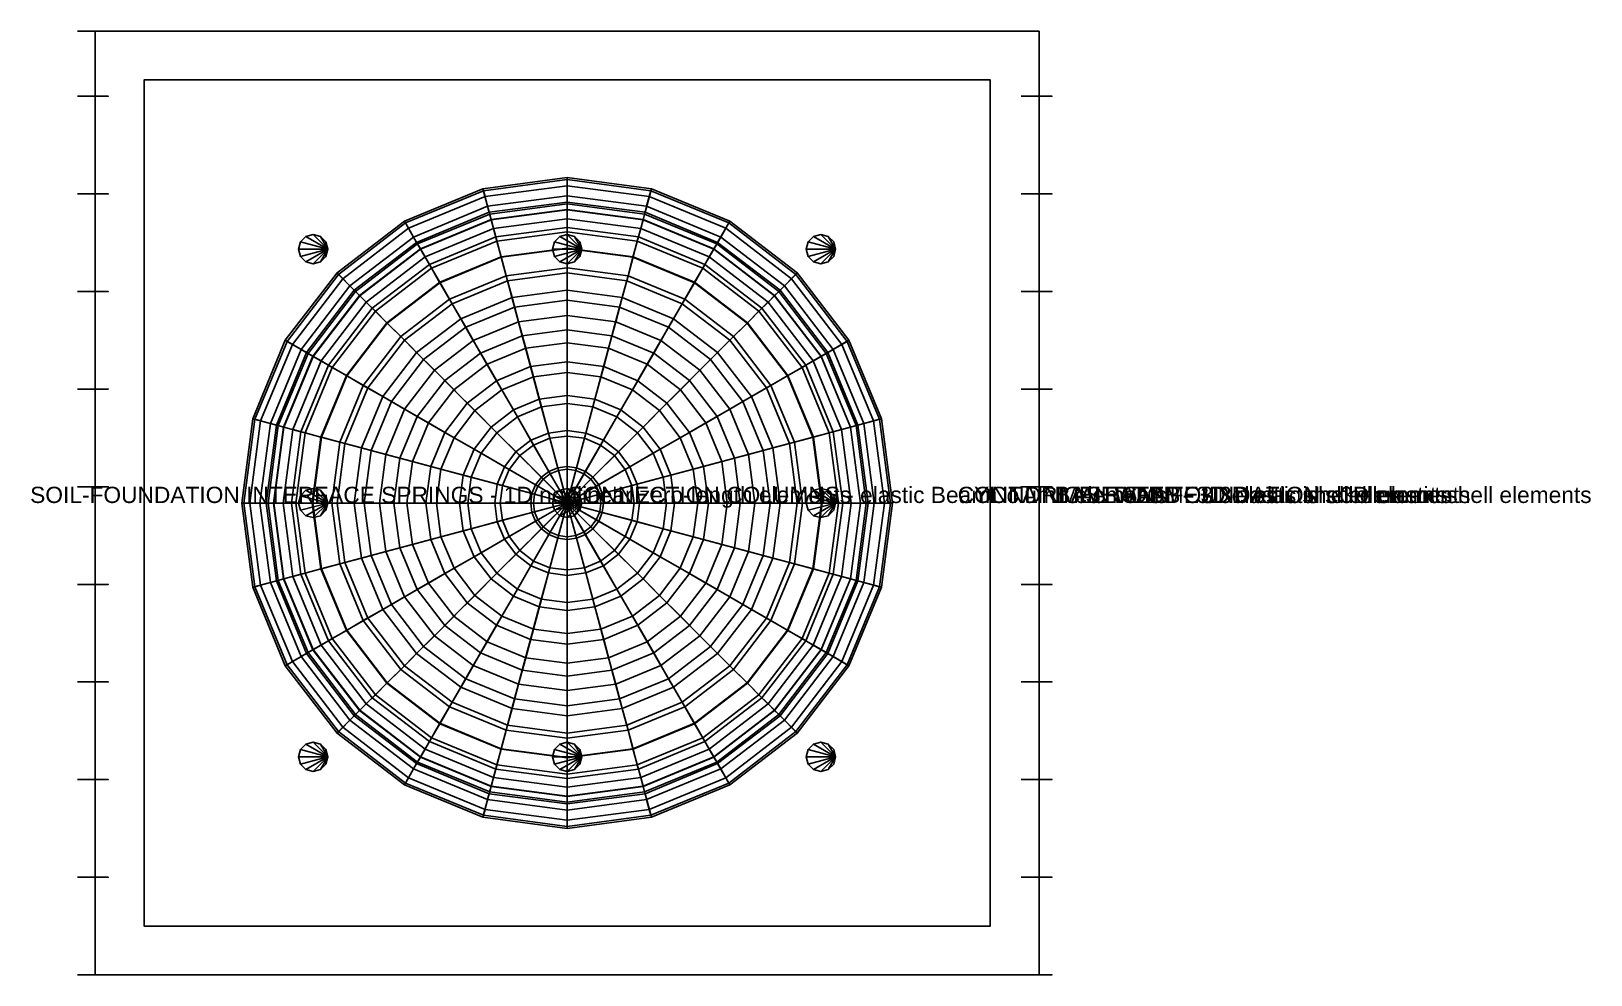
# Model space of a CAD drawing. Header units: millimetres. Extents: x 2970 to 3065.8, y 1733.2 to 1791.2.
import ezdxf

# ---------------------------------------------------------------- set-up
doc = ezdxf.new("R2010")
doc.units = ezdxf.units.MM
for name, color, linetype in [('BASE_SLAB', 252, 'Continuous'), ('COLUMNS', 1, 'Continuous'), ('CYL_WALL', 4, 'Continuous'), ('DOME', 5, 'Continuous'), ('LABELS', 7, 'Continuous'), ('RAFT', 253, 'Continuous'), ('SPRINGS', 3, 'Continuous'), ('SUPPORTS', 6, 'Continuous')]:
    doc.layers.add(name, color=color, linetype=linetype)
doc.styles.get("Standard").update_dxf_attribs({"font": 'arial.ttf'})

msp = doc.modelspace()

# ---------------------------------------------------------------- texts
at = {"layer": 'LABELS'}
for s, p in [('SOIL-FOUNDATION INTERFACE SPRINGS - 1D nonlinear zero-length elements', (2969.908, 1762.214, 1.28)), ('CONNECTION COLUMNS - elastic BeamColumn elements', (3002.908, 1762.214, 6.78)), ('CONTAINMENT DOME - 3D elastic shell elements', (3026.908, 1762.214, 37.28)), ('CYLINDRICAL WALL - 3D elastic shell elements', (3026.908, 1762.214, 18.28)), ('BASE SLAB - 3D elastic shell elements', (3032.908, 1762.214, 9.28)), ('RAFT FOUNDATION - 3D elastic shell elements', (3035.908, 1762.214, 5.78))]:
    msp.add_text(s, height=1, dxfattribs=at).set_placement(p)

# ---------------------------------------------------------------- linework, layer by layer
at = {"layer": 'BASE_SLAB'}
for points in [[(2976.908, 1736.214, 7.78), (3028.908, 1736.214, 7.78), (3028.908, 1788.214, 7.78), (2976.908, 1788.214, 7.78)], [(2976.908, 1736.214, 9.28), (3028.908, 1736.214, 9.28), (3028.908, 1788.214, 9.28), (2976.908, 1788.214, 9.28)], [(3028.908, 1788.214, 7.78), (2976.908, 1788.214, 7.78), (2976.908, 1788.214, 9.28), (3028.908, 1788.214, 9.28)], [(2976.908, 1736.214, 7.78), (2976.908, 1788.214, 7.78), (2976.908, 1788.214, 9.28), (2976.908, 1736.214, 9.28)], [(3028.908, 1736.214, 7.78), (3028.908, 1788.214, 7.78), (3028.908, 1788.214, 9.28), (3028.908, 1736.214, 9.28)], [(2976.908, 1736.214, 7.78), (3028.908, 1736.214, 7.78), (3028.908, 1736.214, 9.28), (2976.908, 1736.214, 9.28)]]:
    msp.add_3dface(points, dxfattribs=at)
at = {"layer": 'COLUMNS'}
for points in [[(2986.529, 1778.264, 5.78), (2986.408, 1777.814, 5.78), (2986.408, 1777.814, 7.78), (2986.529, 1778.264, 7.78)], [(2988.208, 1777.814, 5.78), (2986.529, 1778.264, 5.78), (2986.408, 1777.814, 5.78)], [(2988.208, 1777.814, 7.78), (2986.529, 1778.264, 7.78), (2986.408, 1777.814, 7.78)], [(2986.858, 1778.594, 5.78), (2986.529, 1778.264, 5.78), (2986.529, 1778.264, 7.78), (2986.858, 1778.594, 7.78)], [(2988.208, 1777.814, 5.78), (2986.858, 1778.594, 5.78), (2986.529, 1778.264, 5.78)], [(2988.208, 1777.814, 7.78), (2986.858, 1778.594, 7.78), (2986.529, 1778.264, 7.78)], [(2987.308, 1778.714, 5.78), (2986.858, 1778.594, 5.78), (2986.858, 1778.594, 7.78), (2987.308, 1778.714, 7.78)], [(2988.208, 1777.814, 5.78), (2987.308, 1778.714, 5.78), (2986.858, 1778.594, 5.78)], [(2988.208, 1777.814, 7.78), (2987.308, 1778.714, 7.78), (2986.858, 1778.594, 7.78)], [(2987.758, 1778.594, 5.78), (2987.308, 1778.714, 5.78), (2987.308, 1778.714, 7.78), (2987.758, 1778.594, 7.78)], [(2988.208, 1777.814, 5.78), (2987.758, 1778.594, 5.78), (2987.308, 1778.714, 5.78)], [(2988.208, 1777.814, 7.78), (2987.758, 1778.594, 7.78), (2987.308, 1778.714, 7.78)], [(2988.088, 1778.264, 5.78), (2987.758, 1778.594, 5.78), (2987.758, 1778.594, 7.78), (2988.088, 1778.264, 7.78)], [(2988.208, 1777.814, 5.78), (2988.088, 1778.264, 5.78), (2987.758, 1778.594, 5.78)], [(2988.208, 1777.814, 7.78), (2988.088, 1778.264, 7.78), (2987.758, 1778.594, 7.78)], [(2988.208, 1777.814, 5.78), (2988.088, 1778.264, 5.78), (2988.088, 1778.264, 7.78), (2988.208, 1777.814, 7.78)], [(3002.129, 1778.264, 5.78), (3002.008, 1777.814, 5.78), (3002.008, 1777.814, 7.78), (3002.129, 1778.264, 7.78)], [(3003.808, 1777.814, 5.78), (3002.129, 1778.264, 5.78), (3002.008, 1777.814, 5.78)], [(3003.808, 1777.814, 7.78), (3002.129, 1778.264, 7.78), (3002.008, 1777.814, 7.78)], [(3002.458, 1778.594, 5.78), (3002.129, 1778.264, 5.78), (3002.129, 1778.264, 7.78), (3002.458, 1778.594, 7.78)], [(3003.808, 1777.814, 5.78), (3002.458, 1778.594, 5.78), (3002.129, 1778.264, 5.78)], [(3003.808, 1777.814, 7.78), (3002.458, 1778.594, 7.78), (3002.129, 1778.264, 7.78)], [(3002.908, 1778.714, 5.78), (3002.458, 1778.594, 5.78), (3002.458, 1778.594, 7.78), (3002.908, 1778.714, 7.78)], [(3003.808, 1777.814, 5.78), (3002.908, 1778.714, 5.78), (3002.458, 1778.594, 5.78)], [(3003.808, 1777.814, 7.78), (3002.908, 1778.714, 7.78), (3002.458, 1778.594, 7.78)], [(3003.358, 1778.594, 5.78), (3002.908, 1778.714, 5.78), (3002.908, 1778.714, 7.78), (3003.358, 1778.594, 7.78)], [(3003.808, 1777.814, 5.78), (3003.358, 1778.594, 5.78), (3002.908, 1778.714, 5.78)], [(3003.808, 1777.814, 7.78), (3003.358, 1778.594, 7.78), (3002.908, 1778.714, 7.78)], [(3003.688, 1778.264, 5.78), (3003.358, 1778.594, 5.78), (3003.358, 1778.594, 7.78), (3003.688, 1778.264, 7.78)], [(3003.808, 1777.814, 5.78), (3003.688, 1778.264, 5.78), (3003.358, 1778.594, 5.78)], [(3003.808, 1777.814, 7.78), (3003.688, 1778.264, 7.78), (3003.358, 1778.594, 7.78)], [(3003.808, 1777.814, 5.78), (3003.688, 1778.264, 5.78), (3003.688, 1778.264, 7.78), (3003.808, 1777.814, 7.78)], [(3017.729, 1778.264, 5.78), (3017.608, 1777.814, 5.78), (3017.608, 1777.814, 7.78), (3017.729, 1778.264, 7.78)], [(3019.408, 1777.814, 5.78), (3017.729, 1778.264, 5.78), (3017.608, 1777.814, 5.78)], [(3019.408, 1777.814, 7.78), (3017.729, 1778.264, 7.78), (3017.608, 1777.814, 7.78)], [(3018.058, 1778.594, 5.78), (3017.729, 1778.264, 5.78), (3017.729, 1778.264, 7.78), (3018.058, 1778.594, 7.78)], [(3019.408, 1777.814, 5.78), (3018.058, 1778.594, 5.78), (3017.729, 1778.264, 5.78)], [(3019.408, 1777.814, 7.78), (3018.058, 1778.594, 7.78), (3017.729, 1778.264, 7.78)], [(3018.508, 1778.714, 5.78), (3018.058, 1778.594, 5.78), (3018.058, 1778.594, 7.78), (3018.508, 1778.714, 7.78)], [(3019.408, 1777.814, 5.78), (3018.508, 1778.714, 5.78), (3018.058, 1778.594, 5.78)], [(3019.408, 1777.814, 7.78), (3018.508, 1778.714, 7.78), (3018.058, 1778.594, 7.78)], [(3018.958, 1778.594, 5.78), (3018.508, 1778.714, 5.78), (3018.508, 1778.714, 7.78), (3018.958, 1778.594, 7.78)], [(3019.408, 1777.814, 5.78), (3018.958, 1778.594, 5.78), (3018.508, 1778.714, 5.78)], [(3019.408, 1777.814, 7.78), (3018.958, 1778.594, 7.78), (3018.508, 1778.714, 7.78)], [(3019.288, 1778.264, 5.78), (3018.958, 1778.594, 5.78), (3018.958, 1778.594, 7.78), (3019.288, 1778.264, 7.78)], [(3019.408, 1777.814, 5.78), (3019.288, 1778.264, 5.78), (3018.958, 1778.594, 5.78)], [(3019.408, 1777.814, 7.78), (3019.288, 1778.264, 7.78), (3018.958, 1778.594, 7.78)], [(3019.408, 1777.814, 5.78), (3019.288, 1778.264, 5.78), (3019.288, 1778.264, 7.78), (3019.408, 1777.814, 7.78)], [(2986.408, 1777.814, 5.78), (2986.529, 1777.364, 5.78), (2986.529, 1777.364, 7.78), (2986.408, 1777.814, 7.78)], [(2988.208, 1777.814, 5.78), (2986.408, 1777.814, 5.78), (2986.529, 1777.364, 5.78)], [(2988.208, 1777.814, 7.78), (2986.408, 1777.814, 7.78), (2986.529, 1777.364, 7.78)], [(2988.208, 1777.814, 5.78), (2986.529, 1777.364, 5.78), (2986.858, 1777.035, 5.78)], [(2988.208, 1777.814, 7.78), (2986.529, 1777.364, 7.78), (2986.858, 1777.035, 7.78)], [(2986.529, 1777.364, 5.78), (2986.858, 1777.035, 5.78), (2986.858, 1777.035, 7.78), (2986.529, 1777.364, 7.78)], [(2988.208, 1777.814, 5.78), (2986.858, 1777.035, 5.78), (2987.308, 1776.914, 5.78)], [(2988.208, 1777.814, 7.78), (2986.858, 1777.035, 7.78), (2987.308, 1776.914, 7.78)], [(2986.858, 1777.035, 5.78), (2987.308, 1776.914, 5.78), (2987.308, 1776.914, 7.78), (2986.858, 1777.035, 7.78)], [(2988.208, 1777.814, 5.78), (2987.308, 1776.914, 5.78), (2987.758, 1777.035, 5.78)], [(2988.208, 1777.814, 7.78), (2987.308, 1776.914, 7.78), (2987.758, 1777.035, 7.78)], [(2987.308, 1776.914, 5.78), (2987.758, 1777.035, 5.78), (2987.758, 1777.035, 7.78), (2987.308, 1776.914, 7.78)], [(2988.208, 1777.814, 5.78), (2987.758, 1777.035, 5.78), (2988.088, 1777.364, 5.78)], [(2988.208, 1777.814, 7.78), (2987.758, 1777.035, 7.78), (2988.088, 1777.364, 7.78)], [(2987.758, 1777.035, 5.78), (2988.088, 1777.364, 5.78), (2988.088, 1777.364, 7.78), (2987.758, 1777.035, 7.78)], [(2988.088, 1777.364, 5.78), (2988.208, 1777.814, 5.78), (2988.208, 1777.814, 7.78), (2988.088, 1777.364, 7.78)], [(3002.008, 1777.814, 5.78), (3002.129, 1777.364, 5.78), (3002.129, 1777.364, 7.78), (3002.008, 1777.814, 7.78)], [(3003.808, 1777.814, 5.78), (3002.008, 1777.814, 5.78), (3002.129, 1777.364, 5.78)], [(3003.808, 1777.814, 7.78), (3002.008, 1777.814, 7.78), (3002.129, 1777.364, 7.78)], [(3003.808, 1777.814, 5.78), (3002.129, 1777.364, 5.78), (3002.458, 1777.035, 5.78)], [(3003.808, 1777.814, 7.78), (3002.129, 1777.364, 7.78), (3002.458, 1777.035, 7.78)], [(3002.129, 1777.364, 5.78), (3002.458, 1777.035, 5.78), (3002.458, 1777.035, 7.78), (3002.129, 1777.364, 7.78)], [(3003.808, 1777.814, 5.78), (3002.458, 1777.035, 5.78), (3002.908, 1776.914, 5.78)], [(3003.808, 1777.814, 7.78), (3002.458, 1777.035, 7.78), (3002.908, 1776.914, 7.78)], [(3002.458, 1777.035, 5.78), (3002.908, 1776.914, 5.78), (3002.908, 1776.914, 7.78), (3002.458, 1777.035, 7.78)], [(3003.808, 1777.814, 5.78), (3002.908, 1776.914, 5.78), (3003.358, 1777.035, 5.78)], [(3003.808, 1777.814, 7.78), (3002.908, 1776.914, 7.78), (3003.358, 1777.035, 7.78)], [(3002.908, 1776.914, 5.78), (3003.358, 1777.035, 5.78), (3003.358, 1777.035, 7.78), (3002.908, 1776.914, 7.78)], [(3003.808, 1777.814, 5.78), (3003.358, 1777.035, 5.78), (3003.688, 1777.364, 5.78)], [(3003.808, 1777.814, 7.78), (3003.358, 1777.035, 7.78), (3003.688, 1777.364, 7.78)], [(3003.358, 1777.035, 5.78), (3003.688, 1777.364, 5.78), (3003.688, 1777.364, 7.78), (3003.358, 1777.035, 7.78)], [(3003.688, 1777.364, 5.78), (3003.808, 1777.814, 5.78), (3003.808, 1777.814, 7.78), (3003.688, 1777.364, 7.78)], [(3017.608, 1777.814, 5.78), (3017.729, 1777.364, 5.78), (3017.729, 1777.364, 7.78), (3017.608, 1777.814, 7.78)], [(3019.408, 1777.814, 5.78), (3017.608, 1777.814, 5.78), (3017.729, 1777.364, 5.78)], [(3019.408, 1777.814, 7.78), (3017.608, 1777.814, 7.78), (3017.729, 1777.364, 7.78)], [(3019.408, 1777.814, 5.78), (3017.729, 1777.364, 5.78), (3018.058, 1777.035, 5.78)], [(3019.408, 1777.814, 7.78), (3017.729, 1777.364, 7.78), (3018.058, 1777.035, 7.78)], [(3017.729, 1777.364, 5.78), (3018.058, 1777.035, 5.78), (3018.058, 1777.035, 7.78), (3017.729, 1777.364, 7.78)], [(3019.408, 1777.814, 5.78), (3018.058, 1777.035, 5.78), (3018.508, 1776.914, 5.78)], [(3019.408, 1777.814, 7.78), (3018.058, 1777.035, 7.78), (3018.508, 1776.914, 7.78)], [(3018.058, 1777.035, 5.78), (3018.508, 1776.914, 5.78), (3018.508, 1776.914, 7.78), (3018.058, 1777.035, 7.78)], [(3019.408, 1777.814, 5.78), (3018.508, 1776.914, 5.78), (3018.958, 1777.035, 5.78)], [(3019.408, 1777.814, 7.78), (3018.508, 1776.914, 7.78), (3018.958, 1777.035, 7.78)], [(3018.508, 1776.914, 5.78), (3018.958, 1777.035, 5.78), (3018.958, 1777.035, 7.78), (3018.508, 1776.914, 7.78)], [(3019.408, 1777.814, 5.78), (3018.958, 1777.035, 5.78), (3019.288, 1777.364, 5.78)], [(3019.408, 1777.814, 7.78), (3018.958, 1777.035, 7.78), (3019.288, 1777.364, 7.78)], [(3018.958, 1777.035, 5.78), (3019.288, 1777.364, 5.78), (3019.288, 1777.364, 7.78), (3018.958, 1777.035, 7.78)], [(3019.288, 1777.364, 5.78), (3019.408, 1777.814, 5.78), (3019.408, 1777.814, 7.78), (3019.288, 1777.364, 7.78)], [(2986.529, 1762.664, 5.78), (2986.408, 1762.214, 5.78), (2986.408, 1762.214, 7.78), (2986.529, 1762.664, 7.78)], [(2988.208, 1762.214, 5.78), (2986.529, 1762.664, 5.78), (2986.408, 1762.214, 5.78)], [(2988.208, 1762.214, 7.78), (2986.529, 1762.664, 7.78), (2986.408, 1762.214, 7.78)], [(2986.858, 1762.994, 5.78), (2986.529, 1762.664, 5.78), (2986.529, 1762.664, 7.78), (2986.858, 1762.994, 7.78)], [(2988.208, 1762.214, 5.78), (2986.858, 1762.994, 5.78), (2986.529, 1762.664, 5.78)], [(2988.208, 1762.214, 7.78), (2986.858, 1762.994, 7.78), (2986.529, 1762.664, 7.78)], [(2987.308, 1763.114, 5.78), (2986.858, 1762.994, 5.78), (2986.858, 1762.994, 7.78), (2987.308, 1763.114, 7.78)], [(2988.208, 1762.214, 5.78), (2987.308, 1763.114, 5.78), (2986.858, 1762.994, 5.78)], [(2988.208, 1762.214, 7.78), (2987.308, 1763.114, 7.78), (2986.858, 1762.994, 7.78)], [(2987.758, 1762.994, 5.78), (2987.308, 1763.114, 5.78), (2987.308, 1763.114, 7.78), (2987.758, 1762.994, 7.78)], [(2988.208, 1762.214, 5.78), (2987.758, 1762.994, 5.78), (2987.308, 1763.114, 5.78)], [(2988.208, 1762.214, 7.78), (2987.758, 1762.994, 7.78), (2987.308, 1763.114, 7.78)], [(2988.088, 1762.664, 5.78), (2987.758, 1762.994, 5.78), (2987.758, 1762.994, 7.78), (2988.088, 1762.664, 7.78)], [(2988.208, 1762.214, 5.78), (2988.088, 1762.664, 5.78), (2987.758, 1762.994, 5.78)], [(2988.208, 1762.214, 7.78), (2988.088, 1762.664, 7.78), (2987.758, 1762.994, 7.78)], [(2988.208, 1762.214, 5.78), (2988.088, 1762.664, 5.78), (2988.088, 1762.664, 7.78), (2988.208, 1762.214, 7.78)], [(3002.129, 1762.664, 5.78), (3002.008, 1762.214, 5.78), (3002.008, 1762.214, 7.78), (3002.129, 1762.664, 7.78)], [(3003.808, 1762.214, 5.78), (3002.129, 1762.664, 5.78), (3002.008, 1762.214, 5.78)], [(3003.808, 1762.214, 7.78), (3002.129, 1762.664, 7.78), (3002.008, 1762.214, 7.78)], [(3002.458, 1762.994, 5.78), (3002.129, 1762.664, 5.78), (3002.129, 1762.664, 7.78), (3002.458, 1762.994, 7.78)], [(3003.808, 1762.214, 5.78), (3002.458, 1762.994, 5.78), (3002.129, 1762.664, 5.78)], [(3003.808, 1762.214, 7.78), (3002.458, 1762.994, 7.78), (3002.129, 1762.664, 7.78)], [(3002.908, 1763.114, 5.78), (3002.458, 1762.994, 5.78), (3002.458, 1762.994, 7.78), (3002.908, 1763.114, 7.78)], [(3003.808, 1762.214, 5.78), (3002.908, 1763.114, 5.78), (3002.458, 1762.994, 5.78)], [(3003.808, 1762.214, 7.78), (3002.908, 1763.114, 7.78), (3002.458, 1762.994, 7.78)], [(3003.358, 1762.994, 5.78), (3002.908, 1763.114, 5.78), (3002.908, 1763.114, 7.78), (3003.358, 1762.994, 7.78)], [(3003.808, 1762.214, 5.78), (3003.358, 1762.994, 5.78), (3002.908, 1763.114, 5.78)], [(3003.808, 1762.214, 7.78), (3003.358, 1762.994, 7.78), (3002.908, 1763.114, 7.78)], [(3003.688, 1762.664, 5.78), (3003.358, 1762.994, 5.78), (3003.358, 1762.994, 7.78), (3003.688, 1762.664, 7.78)], [(3003.808, 1762.214, 5.78), (3003.688, 1762.664, 5.78), (3003.358, 1762.994, 5.78)], [(3003.808, 1762.214, 7.78), (3003.688, 1762.664, 7.78), (3003.358, 1762.994, 7.78)], [(3003.808, 1762.214, 5.78), (3003.688, 1762.664, 5.78), (3003.688, 1762.664, 7.78), (3003.808, 1762.214, 7.78)], [(3017.729, 1762.664, 5.78), (3017.608, 1762.214, 5.78), (3017.608, 1762.214, 7.78), (3017.729, 1762.664, 7.78)], [(3019.408, 1762.214, 5.78), (3017.729, 1762.664, 5.78), (3017.608, 1762.214, 5.78)], [(3019.408, 1762.214, 7.78), (3017.729, 1762.664, 7.78), (3017.608, 1762.214, 7.78)], [(3018.058, 1762.994, 5.78), (3017.729, 1762.664, 5.78), (3017.729, 1762.664, 7.78), (3018.058, 1762.994, 7.78)], [(3019.408, 1762.214, 5.78), (3018.058, 1762.994, 5.78), (3017.729, 1762.664, 5.78)], [(3019.408, 1762.214, 7.78), (3018.058, 1762.994, 7.78), (3017.729, 1762.664, 7.78)], [(3018.508, 1763.114, 5.78), (3018.058, 1762.994, 5.78), (3018.058, 1762.994, 7.78), (3018.508, 1763.114, 7.78)], [(3019.408, 1762.214, 5.78), (3018.508, 1763.114, 5.78), (3018.058, 1762.994, 5.78)], [(3019.408, 1762.214, 7.78), (3018.508, 1763.114, 7.78), (3018.058, 1762.994, 7.78)], [(3018.958, 1762.994, 5.78), (3018.508, 1763.114, 5.78), (3018.508, 1763.114, 7.78), (3018.958, 1762.994, 7.78)], [(3019.408, 1762.214, 5.78), (3018.958, 1762.994, 5.78), (3018.508, 1763.114, 5.78)], [(3019.408, 1762.214, 7.78), (3018.958, 1762.994, 7.78), (3018.508, 1763.114, 7.78)], [(3019.288, 1762.664, 5.78), (3018.958, 1762.994, 5.78), (3018.958, 1762.994, 7.78), (3019.288, 1762.664, 7.78)], [(3019.408, 1762.214, 5.78), (3019.288, 1762.664, 5.78), (3018.958, 1762.994, 5.78)], [(3019.408, 1762.214, 7.78), (3019.288, 1762.664, 7.78), (3018.958, 1762.994, 7.78)], [(3019.408, 1762.214, 5.78), (3019.288, 1762.664, 5.78), (3019.288, 1762.664, 7.78), (3019.408, 1762.214, 7.78)], [(2986.408, 1762.214, 5.78), (2986.529, 1761.764, 5.78), (2986.529, 1761.764, 7.78), (2986.408, 1762.214, 7.78)], [(2988.208, 1762.214, 5.78), (2986.408, 1762.214, 5.78), (2986.529, 1761.764, 5.78)], [(2988.208, 1762.214, 7.78), (2986.408, 1762.214, 7.78), (2986.529, 1761.764, 7.78)], [(2988.208, 1762.214, 5.78), (2986.529, 1761.764, 5.78), (2986.858, 1761.435, 5.78)], [(2988.208, 1762.214, 7.78), (2986.529, 1761.764, 7.78), (2986.858, 1761.435, 7.78)], [(2986.529, 1761.764, 5.78), (2986.858, 1761.435, 5.78), (2986.858, 1761.435, 7.78), (2986.529, 1761.764, 7.78)], [(2988.208, 1762.214, 5.78), (2986.858, 1761.435, 5.78), (2987.308, 1761.314, 5.78)], [(2988.208, 1762.214, 7.78), (2986.858, 1761.435, 7.78), (2987.308, 1761.314, 7.78)], [(2988.208, 1762.214, 5.78), (2987.308, 1761.314, 5.78), (2987.758, 1761.435, 5.78)], [(2988.208, 1762.214, 7.78), (2987.308, 1761.314, 7.78), (2987.758, 1761.435, 7.78)], [(2988.208, 1762.214, 5.78), (2987.758, 1761.435, 5.78), (2988.088, 1761.764, 5.78)], [(2988.208, 1762.214, 7.78), (2987.758, 1761.435, 7.78), (2988.088, 1761.764, 7.78)], [(2987.758, 1761.435, 5.78), (2988.088, 1761.764, 5.78), (2988.088, 1761.764, 7.78), (2987.758, 1761.435, 7.78)], [(2988.088, 1761.764, 5.78), (2988.208, 1762.214, 5.78), (2988.208, 1762.214, 7.78), (2988.088, 1761.764, 7.78)], [(3002.008, 1762.214, 5.78), (3002.129, 1761.764, 5.78), (3002.129, 1761.764, 7.78), (3002.008, 1762.214, 7.78)], [(3003.808, 1762.214, 5.78), (3002.008, 1762.214, 5.78), (3002.129, 1761.764, 5.78)], [(3003.808, 1762.214, 7.78), (3002.008, 1762.214, 7.78), (3002.129, 1761.764, 7.78)], [(3003.808, 1762.214, 5.78), (3002.129, 1761.764, 5.78), (3002.458, 1761.435, 5.78)], [(3003.808, 1762.214, 7.78), (3002.129, 1761.764, 7.78), (3002.458, 1761.435, 7.78)], [(3002.129, 1761.764, 5.78), (3002.458, 1761.435, 5.78), (3002.458, 1761.435, 7.78), (3002.129, 1761.764, 7.78)], [(3003.808, 1762.214, 5.78), (3002.458, 1761.435, 5.78), (3002.908, 1761.314, 5.78)], [(3003.808, 1762.214, 7.78), (3002.458, 1761.435, 7.78), (3002.908, 1761.314, 7.78)], [(3003.808, 1762.214, 5.78), (3002.908, 1761.314, 5.78), (3003.358, 1761.435, 5.78)], [(3003.808, 1762.214, 7.78), (3002.908, 1761.314, 7.78), (3003.358, 1761.435, 7.78)], [(3003.808, 1762.214, 5.78), (3003.358, 1761.435, 5.78), (3003.688, 1761.764, 5.78)], [(3003.808, 1762.214, 7.78), (3003.358, 1761.435, 7.78), (3003.688, 1761.764, 7.78)], [(3003.358, 1761.435, 5.78), (3003.688, 1761.764, 5.78), (3003.688, 1761.764, 7.78), (3003.358, 1761.435, 7.78)], [(3003.688, 1761.764, 5.78), (3003.808, 1762.214, 5.78), (3003.808, 1762.214, 7.78), (3003.688, 1761.764, 7.78)], [(3017.608, 1762.214, 5.78), (3017.729, 1761.764, 5.78), (3017.729, 1761.764, 7.78), (3017.608, 1762.214, 7.78)], [(3019.408, 1762.214, 5.78), (3017.608, 1762.214, 5.78), (3017.729, 1761.764, 5.78)], [(3019.408, 1762.214, 7.78), (3017.608, 1762.214, 7.78), (3017.729, 1761.764, 7.78)], [(3019.408, 1762.214, 5.78), (3017.729, 1761.764, 5.78), (3018.058, 1761.435, 5.78)], [(3019.408, 1762.214, 7.78), (3017.729, 1761.764, 7.78), (3018.058, 1761.435, 7.78)], [(3017.729, 1761.764, 5.78), (3018.058, 1761.435, 5.78), (3018.058, 1761.435, 7.78), (3017.729, 1761.764, 7.78)], [(3019.408, 1762.214, 5.78), (3018.058, 1761.435, 5.78), (3018.508, 1761.314, 5.78)], [(3019.408, 1762.214, 7.78), (3018.058, 1761.435, 7.78), (3018.508, 1761.314, 7.78)], [(3019.408, 1762.214, 5.78), (3018.508, 1761.314, 5.78), (3018.958, 1761.435, 5.78)], [(3019.408, 1762.214, 7.78), (3018.508, 1761.314, 7.78), (3018.958, 1761.435, 7.78)], [(3019.408, 1762.214, 5.78), (3018.958, 1761.435, 5.78), (3019.288, 1761.764, 5.78)], [(3019.408, 1762.214, 7.78), (3018.958, 1761.435, 7.78), (3019.288, 1761.764, 7.78)], [(3018.958, 1761.435, 5.78), (3019.288, 1761.764, 5.78), (3019.288, 1761.764, 7.78), (3018.958, 1761.435, 7.78)], [(3019.288, 1761.764, 5.78), (3019.408, 1762.214, 5.78), (3019.408, 1762.214, 7.78), (3019.288, 1761.764, 7.78)], [(2986.858, 1761.435, 5.78), (2987.308, 1761.314, 5.78), (2987.308, 1761.314, 7.78), (2986.858, 1761.435, 7.78)], [(2987.308, 1761.314, 5.78), (2987.758, 1761.435, 5.78), (2987.758, 1761.435, 7.78), (2987.308, 1761.314, 7.78)], [(3002.458, 1761.435, 5.78), (3002.908, 1761.314, 5.78), (3002.908, 1761.314, 7.78), (3002.458, 1761.435, 7.78)], [(3002.908, 1761.314, 5.78), (3003.358, 1761.435, 5.78), (3003.358, 1761.435, 7.78), (3002.908, 1761.314, 7.78)], [(3018.058, 1761.435, 5.78), (3018.508, 1761.314, 5.78), (3018.508, 1761.314, 7.78), (3018.058, 1761.435, 7.78)], [(3018.508, 1761.314, 5.78), (3018.958, 1761.435, 5.78), (3018.958, 1761.435, 7.78), (3018.508, 1761.314, 7.78)], [(2986.858, 1747.394, 5.78), (2986.529, 1747.064, 5.78), (2986.529, 1747.064, 7.78), (2986.858, 1747.394, 7.78)], [(2988.208, 1746.614, 5.78), (2986.858, 1747.394, 5.78), (2986.529, 1747.064, 5.78)], [(2988.208, 1746.614, 7.78), (2986.858, 1747.394, 7.78), (2986.529, 1747.064, 7.78)], [(2987.308, 1747.514, 5.78), (2986.858, 1747.394, 5.78), (2986.858, 1747.394, 7.78), (2987.308, 1747.514, 7.78)], [(2988.208, 1746.614, 5.78), (2987.308, 1747.514, 5.78), (2986.858, 1747.394, 5.78)], [(2988.208, 1746.614, 7.78), (2987.308, 1747.514, 7.78), (2986.858, 1747.394, 7.78)], [(2987.758, 1747.394, 5.78), (2987.308, 1747.514, 5.78), (2987.308, 1747.514, 7.78), (2987.758, 1747.394, 7.78)], [(2988.208, 1746.614, 5.78), (2987.758, 1747.394, 5.78), (2987.308, 1747.514, 5.78)], [(2988.208, 1746.614, 7.78), (2987.758, 1747.394, 7.78), (2987.308, 1747.514, 7.78)], [(2988.088, 1747.064, 5.78), (2987.758, 1747.394, 5.78), (2987.758, 1747.394, 7.78), (2988.088, 1747.064, 7.78)], [(2988.208, 1746.614, 5.78), (2988.088, 1747.064, 5.78), (2987.758, 1747.394, 5.78)], [(2988.208, 1746.614, 7.78), (2988.088, 1747.064, 7.78), (2987.758, 1747.394, 7.78)], [(3002.458, 1747.394, 5.78), (3002.129, 1747.064, 5.78), (3002.129, 1747.064, 7.78), (3002.458, 1747.394, 7.78)], [(3003.808, 1746.614, 5.78), (3002.458, 1747.394, 5.78), (3002.129, 1747.064, 5.78)], [(3003.808, 1746.614, 7.78), (3002.458, 1747.394, 7.78), (3002.129, 1747.064, 7.78)], [(3002.908, 1747.514, 5.78), (3002.458, 1747.394, 5.78), (3002.458, 1747.394, 7.78), (3002.908, 1747.514, 7.78)], [(3003.808, 1746.614, 5.78), (3002.908, 1747.514, 5.78), (3002.458, 1747.394, 5.78)], [(3003.808, 1746.614, 7.78), (3002.908, 1747.514, 7.78), (3002.458, 1747.394, 7.78)], [(3003.358, 1747.394, 5.78), (3002.908, 1747.514, 5.78), (3002.908, 1747.514, 7.78), (3003.358, 1747.394, 7.78)], [(3003.808, 1746.614, 5.78), (3003.358, 1747.394, 5.78), (3002.908, 1747.514, 5.78)], [(3003.808, 1746.614, 7.78), (3003.358, 1747.394, 7.78), (3002.908, 1747.514, 7.78)], [(3003.688, 1747.064, 5.78), (3003.358, 1747.394, 5.78), (3003.358, 1747.394, 7.78), (3003.688, 1747.064, 7.78)], [(3003.808, 1746.614, 5.78), (3003.688, 1747.064, 5.78), (3003.358, 1747.394, 5.78)], [(3003.808, 1746.614, 7.78), (3003.688, 1747.064, 7.78), (3003.358, 1747.394, 7.78)], [(3018.058, 1747.394, 5.78), (3017.729, 1747.064, 5.78), (3017.729, 1747.064, 7.78), (3018.058, 1747.394, 7.78)], [(3019.408, 1746.614, 5.78), (3018.058, 1747.394, 5.78), (3017.729, 1747.064, 5.78)], [(3019.408, 1746.614, 7.78), (3018.058, 1747.394, 7.78), (3017.729, 1747.064, 7.78)], [(3018.508, 1747.514, 5.78), (3018.058, 1747.394, 5.78), (3018.058, 1747.394, 7.78), (3018.508, 1747.514, 7.78)], [(3019.408, 1746.614, 5.78), (3018.508, 1747.514, 5.78), (3018.058, 1747.394, 5.78)], [(3019.408, 1746.614, 7.78), (3018.508, 1747.514, 7.78), (3018.058, 1747.394, 7.78)], [(3018.958, 1747.394, 5.78), (3018.508, 1747.514, 5.78), (3018.508, 1747.514, 7.78), (3018.958, 1747.394, 7.78)], [(3019.408, 1746.614, 5.78), (3018.958, 1747.394, 5.78), (3018.508, 1747.514, 5.78)], [(3019.408, 1746.614, 7.78), (3018.958, 1747.394, 7.78), (3018.508, 1747.514, 7.78)], [(3019.288, 1747.064, 5.78), (3018.958, 1747.394, 5.78), (3018.958, 1747.394, 7.78), (3019.288, 1747.064, 7.78)], [(3019.408, 1746.614, 5.78), (3019.288, 1747.064, 5.78), (3018.958, 1747.394, 5.78)], [(3019.408, 1746.614, 7.78), (3019.288, 1747.064, 7.78), (3018.958, 1747.394, 7.78)], [(2986.529, 1747.064, 5.78), (2986.408, 1746.614, 5.78), (2986.408, 1746.614, 7.78), (2986.529, 1747.064, 7.78)], [(2988.208, 1746.614, 5.78), (2986.529, 1747.064, 5.78), (2986.408, 1746.614, 5.78)], [(2988.208, 1746.614, 7.78), (2986.529, 1747.064, 7.78), (2986.408, 1746.614, 7.78)], [(2986.408, 1746.614, 5.78), (2986.529, 1746.164, 5.78), (2986.529, 1746.164, 7.78), (2986.408, 1746.614, 7.78)], [(2988.208, 1746.614, 5.78), (2986.408, 1746.614, 5.78), (2986.529, 1746.164, 5.78)], [(2988.208, 1746.614, 7.78), (2986.408, 1746.614, 7.78), (2986.529, 1746.164, 7.78)], [(2988.208, 1746.614, 5.78), (2986.529, 1746.164, 5.78), (2986.858, 1745.835, 5.78)], [(2988.208, 1746.614, 7.78), (2986.529, 1746.164, 7.78), (2986.858, 1745.835, 7.78)], [(2988.208, 1746.614, 5.78), (2986.858, 1745.835, 5.78), (2987.308, 1745.714, 5.78)], [(2988.208, 1746.614, 7.78), (2986.858, 1745.835, 7.78), (2987.308, 1745.714, 7.78)], [(2988.208, 1746.614, 5.78), (2987.308, 1745.714, 5.78), (2987.758, 1745.835, 5.78)], [(2988.208, 1746.614, 7.78), (2987.308, 1745.714, 7.78), (2987.758, 1745.835, 7.78)], [(2988.208, 1746.614, 5.78), (2987.758, 1745.835, 5.78), (2988.088, 1746.164, 5.78)], [(2988.208, 1746.614, 7.78), (2987.758, 1745.835, 7.78), (2988.088, 1746.164, 7.78)], [(2988.208, 1746.614, 5.78), (2988.088, 1747.064, 5.78), (2988.088, 1747.064, 7.78), (2988.208, 1746.614, 7.78)], [(2988.088, 1746.164, 5.78), (2988.208, 1746.614, 5.78), (2988.208, 1746.614, 7.78), (2988.088, 1746.164, 7.78)], [(3002.129, 1747.064, 5.78), (3002.008, 1746.614, 5.78), (3002.008, 1746.614, 7.78), (3002.129, 1747.064, 7.78)], [(3003.808, 1746.614, 5.78), (3002.129, 1747.064, 5.78), (3002.008, 1746.614, 5.78)], [(3003.808, 1746.614, 7.78), (3002.129, 1747.064, 7.78), (3002.008, 1746.614, 7.78)], [(3002.008, 1746.614, 5.78), (3002.129, 1746.164, 5.78), (3002.129, 1746.164, 7.78), (3002.008, 1746.614, 7.78)], [(3003.808, 1746.614, 5.78), (3002.008, 1746.614, 5.78), (3002.129, 1746.164, 5.78)], [(3003.808, 1746.614, 7.78), (3002.008, 1746.614, 7.78), (3002.129, 1746.164, 7.78)], [(3003.808, 1746.614, 5.78), (3002.129, 1746.164, 5.78), (3002.458, 1745.835, 5.78)], [(3003.808, 1746.614, 7.78), (3002.129, 1746.164, 7.78), (3002.458, 1745.835, 7.78)], [(3003.808, 1746.614, 5.78), (3002.458, 1745.835, 5.78), (3002.908, 1745.714, 5.78)], [(3003.808, 1746.614, 7.78), (3002.458, 1745.835, 7.78), (3002.908, 1745.714, 7.78)], [(3003.808, 1746.614, 5.78), (3002.908, 1745.714, 5.78), (3003.358, 1745.835, 5.78)], [(3003.808, 1746.614, 7.78), (3002.908, 1745.714, 7.78), (3003.358, 1745.835, 7.78)], [(3003.808, 1746.614, 5.78), (3003.358, 1745.835, 5.78), (3003.688, 1746.164, 5.78)], [(3003.808, 1746.614, 7.78), (3003.358, 1745.835, 7.78), (3003.688, 1746.164, 7.78)], [(3003.808, 1746.614, 5.78), (3003.688, 1747.064, 5.78), (3003.688, 1747.064, 7.78), (3003.808, 1746.614, 7.78)], [(3003.688, 1746.164, 5.78), (3003.808, 1746.614, 5.78), (3003.808, 1746.614, 7.78), (3003.688, 1746.164, 7.78)], [(3017.729, 1747.064, 5.78), (3017.608, 1746.614, 5.78), (3017.608, 1746.614, 7.78), (3017.729, 1747.064, 7.78)], [(3019.408, 1746.614, 5.78), (3017.729, 1747.064, 5.78), (3017.608, 1746.614, 5.78)], [(3019.408, 1746.614, 7.78), (3017.729, 1747.064, 7.78), (3017.608, 1746.614, 7.78)], [(3017.608, 1746.614, 5.78), (3017.729, 1746.164, 5.78), (3017.729, 1746.164, 7.78), (3017.608, 1746.614, 7.78)], [(3019.408, 1746.614, 5.78), (3017.608, 1746.614, 5.78), (3017.729, 1746.164, 5.78)], [(3019.408, 1746.614, 7.78), (3017.608, 1746.614, 7.78), (3017.729, 1746.164, 7.78)], [(3019.408, 1746.614, 5.78), (3017.729, 1746.164, 5.78), (3018.058, 1745.835, 5.78)], [(3019.408, 1746.614, 7.78), (3017.729, 1746.164, 7.78), (3018.058, 1745.835, 7.78)], [(3019.408, 1746.614, 5.78), (3018.058, 1745.835, 5.78), (3018.508, 1745.714, 5.78)], [(3019.408, 1746.614, 7.78), (3018.058, 1745.835, 7.78), (3018.508, 1745.714, 7.78)], [(3019.408, 1746.614, 5.78), (3018.508, 1745.714, 5.78), (3018.958, 1745.835, 5.78)], [(3019.408, 1746.614, 7.78), (3018.508, 1745.714, 7.78), (3018.958, 1745.835, 7.78)], [(3019.408, 1746.614, 5.78), (3018.958, 1745.835, 5.78), (3019.288, 1746.164, 5.78)], [(3019.408, 1746.614, 7.78), (3018.958, 1745.835, 7.78), (3019.288, 1746.164, 7.78)], [(3019.408, 1746.614, 5.78), (3019.288, 1747.064, 5.78), (3019.288, 1747.064, 7.78), (3019.408, 1746.614, 7.78)], [(3019.288, 1746.164, 5.78), (3019.408, 1746.614, 5.78), (3019.408, 1746.614, 7.78), (3019.288, 1746.164, 7.78)], [(2986.529, 1746.164, 5.78), (2986.858, 1745.835, 5.78), (2986.858, 1745.835, 7.78), (2986.529, 1746.164, 7.78)], [(2986.858, 1745.835, 5.78), (2987.308, 1745.714, 5.78), (2987.308, 1745.714, 7.78), (2986.858, 1745.835, 7.78)], [(2987.308, 1745.714, 5.78), (2987.758, 1745.835, 5.78), (2987.758, 1745.835, 7.78), (2987.308, 1745.714, 7.78)], [(2987.758, 1745.835, 5.78), (2988.088, 1746.164, 5.78), (2988.088, 1746.164, 7.78), (2987.758, 1745.835, 7.78)], [(3002.129, 1746.164, 5.78), (3002.458, 1745.835, 5.78), (3002.458, 1745.835, 7.78), (3002.129, 1746.164, 7.78)], [(3002.458, 1745.835, 5.78), (3002.908, 1745.714, 5.78), (3002.908, 1745.714, 7.78), (3002.458, 1745.835, 7.78)], [(3002.908, 1745.714, 5.78), (3003.358, 1745.835, 5.78), (3003.358, 1745.835, 7.78), (3002.908, 1745.714, 7.78)], [(3003.358, 1745.835, 5.78), (3003.688, 1746.164, 5.78), (3003.688, 1746.164, 7.78), (3003.358, 1745.835, 7.78)], [(3017.729, 1746.164, 5.78), (3018.058, 1745.835, 5.78), (3018.058, 1745.835, 7.78), (3017.729, 1746.164, 7.78)], [(3018.058, 1745.835, 5.78), (3018.508, 1745.714, 5.78), (3018.508, 1745.714, 7.78), (3018.058, 1745.835, 7.78)], [(3018.508, 1745.714, 5.78), (3018.958, 1745.835, 5.78), (3018.958, 1745.835, 7.78), (3018.508, 1745.714, 7.78)], [(3018.958, 1745.835, 5.78), (3019.288, 1746.164, 5.78), (3019.288, 1746.164, 7.78), (3018.958, 1745.835, 7.78)]]:
    msp.add_3dface(points, dxfattribs=at)
at = {"layer": 'CYL_WALL'}
for points in [[(3002.908, 1782.214, 8.88), (2997.732, 1781.533, 8.88), (2997.732, 1781.533, 27.28), (3002.908, 1782.214, 27.28)], [(2997.732, 1781.533, 8.88), (3002.908, 1782.214, 8.88), (3002.908, 1780.714, 8.88), (2998.12, 1780.084, 8.88)], [(3002.908, 1782.214, 27.28), (2997.732, 1781.533, 27.28), (2998.12, 1780.084, 27.28), (3002.908, 1780.714, 27.28)], [(3008.085, 1781.533, 8.88), (3002.908, 1782.214, 8.88), (3002.908, 1782.214, 27.28), (3008.085, 1781.533, 27.28)], [(3002.908, 1782.214, 8.88), (3008.085, 1781.533, 8.88), (3007.697, 1780.084, 8.88), (3002.908, 1780.714, 8.88)], [(3008.085, 1781.533, 27.28), (3002.908, 1782.214, 27.28), (3002.908, 1780.714, 27.28), (3007.697, 1780.084, 27.28)], [(2997.732, 1781.533, 8.88), (2992.908, 1779.535, 8.88), (2992.908, 1779.535, 27.28), (2997.732, 1781.533, 27.28)], [(2992.908, 1779.535, 8.88), (2997.732, 1781.533, 8.88), (2998.12, 1780.084, 8.88), (2993.658, 1778.236, 8.88)], [(2997.732, 1781.533, 27.28), (2992.908, 1779.535, 27.28), (2993.658, 1778.236, 27.28), (2998.12, 1780.084, 27.28)], [(3008.085, 1781.533, 8.88), (3012.908, 1779.535, 8.88), (3012.158, 1778.236, 8.88), (3007.697, 1780.084, 8.88)], [(3012.908, 1779.535, 27.28), (3008.085, 1781.533, 27.28), (3007.697, 1780.084, 27.28), (3012.158, 1778.236, 27.28)], [(3012.908, 1779.535, 8.88), (3008.085, 1781.533, 8.88), (3008.085, 1781.533, 27.28), (3012.908, 1779.535, 27.28)], [(2993.658, 1778.236, 8.88), (2998.12, 1780.084, 8.88), (2998.12, 1780.084, 27.28), (2993.658, 1778.236, 27.28)], [(2998.12, 1780.084, 8.88), (3002.908, 1780.714, 8.88), (3002.908, 1780.714, 27.28), (2998.12, 1780.084, 27.28)], [(3002.908, 1780.714, 8.88), (3007.697, 1780.084, 8.88), (3007.697, 1780.084, 27.28), (3002.908, 1780.714, 27.28)], [(3007.697, 1780.084, 8.88), (3012.158, 1778.236, 8.88), (3012.158, 1778.236, 27.28), (3007.697, 1780.084, 27.28)], [(2992.908, 1779.535, 8.88), (2988.766, 1776.356, 8.88), (2988.766, 1776.356, 27.28), (2992.908, 1779.535, 27.28)], [(2988.766, 1776.356, 8.88), (2992.908, 1779.535, 8.88), (2993.658, 1778.236, 8.88), (2989.827, 1775.296, 8.88)], [(2992.908, 1779.535, 27.28), (2988.766, 1776.356, 27.28), (2989.827, 1775.296, 27.28), (2993.658, 1778.236, 27.28)], [(3012.908, 1779.535, 8.88), (3017.05, 1776.356, 8.88), (3015.99, 1775.296, 8.88), (3012.158, 1778.236, 8.88)], [(3017.05, 1776.356, 27.28), (3012.908, 1779.535, 27.28), (3012.158, 1778.236, 27.28), (3015.99, 1775.296, 27.28)], [(3017.05, 1776.356, 8.88), (3012.908, 1779.535, 8.88), (3012.908, 1779.535, 27.28), (3017.05, 1776.356, 27.28)], [(2989.827, 1775.296, 8.88), (2993.658, 1778.236, 8.88), (2993.658, 1778.236, 27.28), (2989.827, 1775.296, 27.28)], [(3012.158, 1778.236, 8.88), (3015.99, 1775.296, 8.88), (3015.99, 1775.296, 27.28), (3012.158, 1778.236, 27.28)], [(2988.766, 1776.356, 8.88), (2985.588, 1772.214, 8.88), (2985.588, 1772.214, 27.28), (2988.766, 1776.356, 27.28)], [(2985.588, 1772.214, 8.88), (2988.766, 1776.356, 8.88), (2989.827, 1775.296, 8.88), (2986.887, 1771.464, 8.88)], [(2988.766, 1776.356, 27.28), (2985.588, 1772.214, 27.28), (2986.887, 1771.464, 27.28), (2989.827, 1775.296, 27.28)], [(3017.05, 1776.356, 8.88), (3020.229, 1772.214, 8.88), (3018.93, 1771.464, 8.88), (3015.99, 1775.296, 8.88)], [(3020.229, 1772.214, 27.28), (3017.05, 1776.356, 27.28), (3015.99, 1775.296, 27.28), (3018.93, 1771.464, 27.28)], [(3020.229, 1772.214, 8.88), (3017.05, 1776.356, 8.88), (3017.05, 1776.356, 27.28), (3020.229, 1772.214, 27.28)], [(2986.887, 1771.464, 8.88), (2989.827, 1775.296, 8.88), (2989.827, 1775.296, 27.28), (2986.887, 1771.464, 27.28)], [(3015.99, 1775.296, 8.88), (3018.93, 1771.464, 8.88), (3018.93, 1771.464, 27.28), (3015.99, 1775.296, 27.28)], [(2985.588, 1772.214, 8.88), (2983.59, 1767.391, 8.88), (2983.59, 1767.391, 27.28), (2985.588, 1772.214, 27.28)], [(2983.59, 1767.391, 8.88), (2985.588, 1772.214, 8.88), (2986.887, 1771.464, 8.88), (2985.039, 1767.002, 8.88)], [(2985.588, 1772.214, 27.28), (2983.59, 1767.391, 27.28), (2985.039, 1767.002, 27.28), (2986.887, 1771.464, 27.28)], [(3020.229, 1772.214, 8.88), (3022.227, 1767.391, 8.88), (3020.778, 1767.002, 8.88), (3018.93, 1771.464, 8.88)], [(3022.227, 1767.391, 27.28), (3020.229, 1772.214, 27.28), (3018.93, 1771.464, 27.28), (3020.778, 1767.002, 27.28)], [(3022.227, 1767.391, 8.88), (3020.229, 1772.214, 8.88), (3020.229, 1772.214, 27.28), (3022.227, 1767.391, 27.28)], [(2985.039, 1767.002, 8.88), (2986.887, 1771.464, 8.88), (2986.887, 1771.464, 27.28), (2985.039, 1767.002, 27.28)], [(3018.93, 1771.464, 8.88), (3020.778, 1767.002, 8.88), (3020.778, 1767.002, 27.28), (3018.93, 1771.464, 27.28)], [(2983.59, 1767.391, 8.88), (2982.908, 1762.214, 8.88), (2982.908, 1762.214, 27.28), (2983.59, 1767.391, 27.28)], [(2982.908, 1762.214, 8.88), (2983.59, 1767.391, 8.88), (2985.039, 1767.002, 8.88), (2984.408, 1762.214, 8.88)], [(2983.59, 1767.391, 27.28), (2982.908, 1762.214, 27.28), (2984.408, 1762.214, 27.28), (2985.039, 1767.002, 27.28)], [(2984.408, 1762.214, 8.88), (2985.039, 1767.002, 8.88), (2985.039, 1767.002, 27.28), (2984.408, 1762.214, 27.28)], [(3022.227, 1767.391, 8.88), (3022.908, 1762.214, 8.88), (3021.408, 1762.214, 8.88), (3020.778, 1767.002, 8.88)], [(3022.908, 1762.214, 27.28), (3022.227, 1767.391, 27.28), (3020.778, 1767.002, 27.28), (3021.408, 1762.214, 27.28)], [(3020.778, 1767.002, 8.88), (3021.408, 1762.214, 8.88), (3021.408, 1762.214, 27.28), (3020.778, 1767.002, 27.28)], [(3022.908, 1762.214, 8.88), (3022.227, 1767.391, 8.88), (3022.227, 1767.391, 27.28), (3022.908, 1762.214, 27.28)], [(2982.908, 1762.214, 8.88), (2983.59, 1757.038, 8.88), (2983.59, 1757.038, 27.28), (2982.908, 1762.214, 27.28)], [(2983.59, 1757.038, 8.88), (2982.908, 1762.214, 8.88), (2984.408, 1762.214, 8.88), (2985.039, 1757.426, 8.88)], [(2982.908, 1762.214, 27.28), (2983.59, 1757.038, 27.28), (2985.039, 1757.426, 27.28), (2984.408, 1762.214, 27.28)], [(2985.039, 1757.426, 8.88), (2984.408, 1762.214, 8.88), (2984.408, 1762.214, 27.28), (2985.039, 1757.426, 27.28)], [(3021.408, 1762.214, 8.88), (3020.778, 1757.426, 8.88), (3020.778, 1757.426, 27.28), (3021.408, 1762.214, 27.28)], [(3022.908, 1762.214, 8.88), (3022.227, 1757.038, 8.88), (3020.778, 1757.426, 8.88), (3021.408, 1762.214, 8.88)], [(3022.227, 1757.038, 27.28), (3022.908, 1762.214, 27.28), (3021.408, 1762.214, 27.28), (3020.778, 1757.426, 27.28)], [(3022.227, 1757.038, 8.88), (3022.908, 1762.214, 8.88), (3022.908, 1762.214, 27.28), (3022.227, 1757.038, 27.28)], [(2985.588, 1752.214, 8.88), (2983.59, 1757.038, 8.88), (2985.039, 1757.426, 8.88), (2986.887, 1752.964, 8.88)], [(2983.59, 1757.038, 27.28), (2985.588, 1752.214, 27.28), (2986.887, 1752.964, 27.28), (2985.039, 1757.426, 27.28)], [(2983.59, 1757.038, 8.88), (2985.588, 1752.214, 8.88), (2985.588, 1752.214, 27.28), (2983.59, 1757.038, 27.28)], [(2986.887, 1752.964, 8.88), (2985.039, 1757.426, 8.88), (2985.039, 1757.426, 27.28), (2986.887, 1752.964, 27.28)], [(3020.778, 1757.426, 8.88), (3018.93, 1752.964, 8.88), (3018.93, 1752.964, 27.28), (3020.778, 1757.426, 27.28)], [(3022.227, 1757.038, 8.88), (3020.229, 1752.214, 8.88), (3018.93, 1752.964, 8.88), (3020.778, 1757.426, 8.88)], [(3020.229, 1752.214, 27.28), (3022.227, 1757.038, 27.28), (3020.778, 1757.426, 27.28), (3018.93, 1752.964, 27.28)], [(3020.229, 1752.214, 8.88), (3022.227, 1757.038, 8.88), (3022.227, 1757.038, 27.28), (3020.229, 1752.214, 27.28)], [(2988.766, 1748.072, 8.88), (2985.588, 1752.214, 8.88), (2986.887, 1752.964, 8.88), (2989.827, 1749.133, 8.88)], [(2985.588, 1752.214, 27.28), (2988.766, 1748.072, 27.28), (2989.827, 1749.133, 27.28), (2986.887, 1752.964, 27.28)], [(2985.588, 1752.214, 8.88), (2988.766, 1748.072, 8.88), (2988.766, 1748.072, 27.28), (2985.588, 1752.214, 27.28)], [(2989.827, 1749.133, 8.88), (2986.887, 1752.964, 8.88), (2986.887, 1752.964, 27.28), (2989.827, 1749.133, 27.28)], [(3018.93, 1752.964, 8.88), (3015.99, 1749.133, 8.88), (3015.99, 1749.133, 27.28), (3018.93, 1752.964, 27.28)], [(3020.229, 1752.214, 8.88), (3017.05, 1748.072, 8.88), (3015.99, 1749.133, 8.88), (3018.93, 1752.964, 8.88)], [(3017.05, 1748.072, 27.28), (3020.229, 1752.214, 27.28), (3018.93, 1752.964, 27.28), (3015.99, 1749.133, 27.28)], [(3017.05, 1748.072, 8.88), (3020.229, 1752.214, 8.88), (3020.229, 1752.214, 27.28), (3017.05, 1748.072, 27.28)], [(2992.908, 1744.894, 8.88), (2988.766, 1748.072, 8.88), (2989.827, 1749.133, 8.88), (2993.658, 1746.193, 8.88)], [(2988.766, 1748.072, 27.28), (2992.908, 1744.894, 27.28), (2993.658, 1746.193, 27.28), (2989.827, 1749.133, 27.28)], [(2993.658, 1746.193, 8.88), (2989.827, 1749.133, 8.88), (2989.827, 1749.133, 27.28), (2993.658, 1746.193, 27.28)], [(3015.99, 1749.133, 8.88), (3012.158, 1746.193, 8.88), (3012.158, 1746.193, 27.28), (3015.99, 1749.133, 27.28)], [(3017.05, 1748.072, 8.88), (3012.908, 1744.894, 8.88), (3012.158, 1746.193, 8.88), (3015.99, 1749.133, 8.88)], [(3012.908, 1744.894, 27.28), (3017.05, 1748.072, 27.28), (3015.99, 1749.133, 27.28), (3012.158, 1746.193, 27.28)], [(2988.766, 1748.072, 8.88), (2992.908, 1744.894, 8.88), (2992.908, 1744.894, 27.28), (2988.766, 1748.072, 27.28)], [(3012.908, 1744.894, 8.88), (3017.05, 1748.072, 8.88), (3017.05, 1748.072, 27.28), (3012.908, 1744.894, 27.28)], [(2997.732, 1742.896, 8.88), (2992.908, 1744.894, 8.88), (2993.658, 1746.193, 8.88), (2998.12, 1744.345, 8.88)], [(2992.908, 1744.894, 27.28), (2997.732, 1742.896, 27.28), (2998.12, 1744.345, 27.28), (2993.658, 1746.193, 27.28)], [(2998.12, 1744.345, 8.88), (2993.658, 1746.193, 8.88), (2993.658, 1746.193, 27.28), (2998.12, 1744.345, 27.28)], [(3012.158, 1746.193, 8.88), (3007.697, 1744.345, 8.88), (3007.697, 1744.345, 27.28), (3012.158, 1746.193, 27.28)], [(3012.908, 1744.894, 8.88), (3008.085, 1742.896, 8.88), (3007.697, 1744.345, 8.88), (3012.158, 1746.193, 8.88)], [(3008.085, 1742.896, 27.28), (3012.908, 1744.894, 27.28), (3012.158, 1746.193, 27.28), (3007.697, 1744.345, 27.28)], [(2992.908, 1744.894, 8.88), (2997.732, 1742.896, 8.88), (2997.732, 1742.896, 27.28), (2992.908, 1744.894, 27.28)], [(3008.085, 1742.896, 8.88), (3012.908, 1744.894, 8.88), (3012.908, 1744.894, 27.28), (3008.085, 1742.896, 27.28)], [(3002.908, 1742.214, 8.88), (2997.732, 1742.896, 8.88), (2998.12, 1744.345, 8.88), (3002.908, 1743.714, 8.88)], [(2997.732, 1742.896, 27.28), (3002.908, 1742.214, 27.28), (3002.908, 1743.714, 27.28), (2998.12, 1744.345, 27.28)], [(3002.908, 1743.714, 8.88), (2998.12, 1744.345, 8.88), (2998.12, 1744.345, 27.28), (3002.908, 1743.714, 27.28)], [(3007.697, 1744.345, 8.88), (3002.908, 1743.714, 8.88), (3002.908, 1743.714, 27.28), (3007.697, 1744.345, 27.28)], [(3008.085, 1742.896, 8.88), (3002.908, 1742.214, 8.88), (3002.908, 1743.714, 8.88), (3007.697, 1744.345, 8.88)], [(3002.908, 1742.214, 27.28), (3008.085, 1742.896, 27.28), (3007.697, 1744.345, 27.28), (3002.908, 1743.714, 27.28)], [(2997.732, 1742.896, 8.88), (3002.908, 1742.214, 8.88), (3002.908, 1742.214, 27.28), (2997.732, 1742.896, 27.28)], [(3002.908, 1742.214, 8.88), (3008.085, 1742.896, 8.88), (3008.085, 1742.896, 27.28), (3002.908, 1742.214, 27.28)]]:
    msp.add_3dface(points, dxfattribs=at)
at = {"layer": 'DOME'}
for points in [[(3002.908, 1782.214, 26.88), (2997.732, 1781.533, 26.88), (2997.765, 1781.411, 29.119), (3002.908, 1782.088, 29.119)], [(3002.908, 1782.214, 26.88), (2997.732, 1781.533, 26.88), (2998.12, 1780.084, 26.88), (3002.908, 1780.714, 26.88)], [(3002.908, 1782.088, 29.119), (2997.765, 1781.411, 29.119), (2997.862, 1781.048, 31.33), (3002.908, 1781.713, 31.33)], [(3008.085, 1781.533, 26.88), (3002.908, 1782.214, 26.88), (3002.908, 1782.088, 29.119), (3008.052, 1781.411, 29.119)], [(3008.085, 1781.533, 26.88), (3002.908, 1782.214, 26.88), (3002.908, 1780.714, 26.88), (3007.697, 1780.084, 26.88)], [(3008.052, 1781.411, 29.119), (3002.908, 1782.088, 29.119), (3002.908, 1781.713, 31.33), (3007.955, 1781.048, 31.33)], [(2997.732, 1781.533, 26.88), (2992.908, 1779.535, 26.88), (2992.971, 1779.426, 29.119), (2997.765, 1781.411, 29.119)], [(2997.732, 1781.533, 26.88), (2992.908, 1779.535, 26.88), (2993.658, 1778.236, 26.88), (2998.12, 1780.084, 26.88)], [(2997.765, 1781.411, 29.119), (2992.971, 1779.426, 29.119), (2993.159, 1779.1, 31.33), (2997.862, 1781.048, 31.33)], [(2997.862, 1781.048, 31.33), (2993.159, 1779.1, 31.33), (2993.47, 1778.563, 33.486), (2998.022, 1780.449, 33.486)], [(3002.908, 1781.713, 31.33), (2997.862, 1781.048, 31.33), (2998.022, 1780.449, 33.486), (3002.908, 1781.092, 33.486)], [(3002.908, 1781.092, 33.486), (2998.022, 1780.449, 33.486), (2998.245, 1779.62, 35.558), (3002.908, 1780.234, 35.558)], [(3007.955, 1781.048, 31.33), (3002.908, 1781.713, 31.33), (3002.908, 1781.092, 33.486), (3007.794, 1780.449, 33.486)], [(3007.794, 1780.449, 33.486), (3002.908, 1781.092, 33.486), (3002.908, 1780.234, 35.558), (3007.572, 1779.62, 35.558)], [(3012.908, 1779.535, 26.88), (3008.085, 1781.533, 26.88), (3007.697, 1780.084, 26.88), (3012.158, 1778.236, 26.88)], [(3012.658, 1779.1, 31.33), (3007.955, 1781.048, 31.33), (3007.794, 1780.449, 33.486), (3012.347, 1778.563, 33.486)], [(3012.845, 1779.426, 29.119), (3008.052, 1781.411, 29.119), (3007.955, 1781.048, 31.33), (3012.658, 1779.1, 31.33)], [(3012.908, 1779.535, 26.88), (3008.085, 1781.533, 26.88), (3008.052, 1781.411, 29.119), (3012.845, 1779.426, 29.119)], [(2998.022, 1780.449, 33.486), (2993.47, 1778.563, 33.486), (2993.899, 1777.819, 35.558), (2998.245, 1779.62, 35.558)], [(2998.12, 1780.084, 26.88), (2998.15, 1779.971, 28.951), (2993.717, 1778.135, 28.951), (2993.658, 1778.236, 26.88)], [(2998.15, 1779.971, 28.951), (2998.24, 1779.636, 30.997), (2993.89, 1777.834, 30.997), (2993.717, 1778.135, 28.951)], [(3002.908, 1780.714, 26.88), (3002.908, 1780.598, 28.951), (2998.15, 1779.971, 28.951), (2998.12, 1780.084, 26.88)], [(3002.908, 1780.598, 28.951), (3002.908, 1780.25, 30.997), (2998.24, 1779.636, 30.997), (2998.15, 1779.971, 28.951)], [(3002.908, 1780.25, 30.997), (3002.908, 1779.676, 32.99), (2998.389, 1779.081, 32.99), (2998.24, 1779.636, 30.997)], [(3002.908, 1780.234, 35.558), (2998.245, 1779.62, 35.558), (2998.525, 1778.572, 37.521), (3002.908, 1779.149, 37.521)], [(3007.697, 1780.084, 26.88), (3007.666, 1779.971, 28.951), (3002.908, 1780.598, 28.951), (3002.908, 1780.714, 26.88)], [(3007.666, 1779.971, 28.951), (3007.576, 1779.636, 30.997), (3002.908, 1780.25, 30.997), (3002.908, 1780.598, 28.951)], [(3007.576, 1779.636, 30.997), (3007.428, 1779.081, 32.99), (3002.908, 1779.676, 32.99), (3002.908, 1780.25, 30.997)], [(3007.572, 1779.62, 35.558), (3002.908, 1780.234, 35.558), (3002.908, 1779.149, 37.521), (3007.291, 1778.572, 37.521)], [(3012.347, 1778.563, 33.486), (3007.794, 1780.449, 33.486), (3007.572, 1779.62, 35.558), (3011.918, 1777.819, 35.558)], [(3012.1, 1778.135, 28.951), (3011.926, 1777.834, 30.997), (3007.576, 1779.636, 30.997), (3007.666, 1779.971, 28.951)], [(3012.158, 1778.236, 26.88), (3012.1, 1778.135, 28.951), (3007.666, 1779.971, 28.951), (3007.697, 1780.084, 26.88)], [(2992.908, 1779.535, 26.88), (2988.766, 1776.356, 26.88), (2988.855, 1776.267, 29.119), (2992.971, 1779.426, 29.119)], [(2992.908, 1779.535, 26.88), (2988.766, 1776.356, 26.88), (2989.827, 1775.296, 26.88), (2993.658, 1778.236, 26.88)], [(2992.971, 1779.426, 29.119), (2988.855, 1776.267, 29.119), (2989.121, 1776.002, 31.33), (2993.159, 1779.1, 31.33)], [(2993.159, 1779.1, 31.33), (2989.121, 1776.002, 31.33), (2989.56, 1775.563, 33.486), (2993.47, 1778.563, 33.486)], [(2998.24, 1779.636, 30.997), (2998.389, 1779.081, 32.99), (2994.177, 1777.337, 32.99), (2993.89, 1777.834, 30.997)], [(2998.245, 1779.62, 35.558), (2993.899, 1777.819, 35.558), (2994.441, 1776.88, 37.521), (2998.525, 1778.572, 37.521)], [(2998.389, 1779.081, 32.99), (2998.594, 1778.314, 34.907), (2994.574, 1776.649, 34.907), (2994.177, 1777.337, 32.99)], [(3002.908, 1779.676, 32.99), (3002.908, 1778.882, 34.907), (2998.594, 1778.314, 34.907), (2998.389, 1779.081, 32.99)], [(3002.908, 1779.149, 37.521), (2998.525, 1778.572, 37.521), (2998.861, 1777.318, 39.35), (3002.908, 1777.851, 39.35)], [(3007.428, 1779.081, 32.99), (3007.222, 1778.314, 34.907), (3002.908, 1778.882, 34.907), (3002.908, 1779.676, 32.99)], [(3007.291, 1778.572, 37.521), (3002.908, 1779.149, 37.521), (3002.908, 1777.851, 39.35), (3006.955, 1777.318, 39.35)], [(3011.639, 1777.337, 32.99), (3011.242, 1776.649, 34.907), (3007.222, 1778.314, 34.907), (3007.428, 1779.081, 32.99)], [(3011.918, 1777.819, 35.558), (3007.572, 1779.62, 35.558), (3007.291, 1778.572, 37.521), (3011.376, 1776.88, 37.521)], [(3011.926, 1777.834, 30.997), (3011.639, 1777.337, 32.99), (3007.428, 1779.081, 32.99), (3007.576, 1779.636, 30.997)], [(3017.05, 1776.356, 26.88), (3012.908, 1779.535, 26.88), (3012.158, 1778.236, 26.88), (3015.99, 1775.296, 26.88)], [(3016.696, 1776.002, 31.33), (3012.658, 1779.1, 31.33), (3012.347, 1778.563, 33.486), (3016.257, 1775.563, 33.486)], [(3016.962, 1776.267, 29.119), (3012.845, 1779.426, 29.119), (3012.658, 1779.1, 31.33), (3016.696, 1776.002, 31.33)], [(3017.05, 1776.356, 26.88), (3012.908, 1779.535, 26.88), (3012.845, 1779.426, 29.119), (3016.962, 1776.267, 29.119)], [(2993.47, 1778.563, 33.486), (2989.56, 1775.563, 33.486), (2990.167, 1774.956, 35.558), (2993.899, 1777.819, 35.558)], [(2993.658, 1778.236, 26.88), (2993.717, 1778.135, 28.951), (2989.909, 1775.213, 28.951), (2989.827, 1775.296, 26.88)], [(2993.717, 1778.135, 28.951), (2993.89, 1777.834, 30.997), (2990.155, 1774.968, 30.997), (2989.909, 1775.213, 28.951)], [(2998.525, 1778.572, 37.521), (2994.441, 1776.88, 37.521), (2995.09, 1775.756, 39.35), (2998.861, 1777.318, 39.35)], [(2998.594, 1778.314, 34.907), (2998.854, 1777.345, 36.723), (2995.076, 1775.78, 36.723), (2994.574, 1776.649, 34.907)], [(3002.908, 1778.882, 34.907), (3002.908, 1777.879, 36.723), (2998.854, 1777.345, 36.723), (2998.594, 1778.314, 34.907)], [(3007.222, 1778.314, 34.907), (3006.963, 1777.345, 36.723), (3002.908, 1777.879, 36.723), (3002.908, 1778.882, 34.907)], [(3011.376, 1776.88, 37.521), (3007.291, 1778.572, 37.521), (3006.955, 1777.318, 39.35), (3010.727, 1775.756, 39.35)], [(3011.242, 1776.649, 34.907), (3010.741, 1775.78, 36.723), (3006.963, 1777.345, 36.723), (3007.222, 1778.314, 34.907)], [(3016.257, 1775.563, 33.486), (3012.347, 1778.563, 33.486), (3011.918, 1777.819, 35.558), (3015.65, 1774.956, 35.558)], [(3015.908, 1775.213, 28.951), (3015.662, 1774.968, 30.997), (3011.926, 1777.834, 30.997), (3012.1, 1778.135, 28.951)], [(3015.99, 1775.296, 26.88), (3015.908, 1775.213, 28.951), (3012.1, 1778.135, 28.951), (3012.158, 1778.236, 26.88)], [(2993.89, 1777.834, 30.997), (2994.177, 1777.337, 32.99), (2990.561, 1774.562, 32.99), (2990.155, 1774.968, 30.997)], [(2993.899, 1777.819, 35.558), (2990.167, 1774.956, 35.558), (2990.934, 1774.189, 37.521), (2994.441, 1776.88, 37.521)], [(2994.177, 1777.337, 32.99), (2994.574, 1776.649, 34.907), (2991.122, 1774, 34.907), (2990.561, 1774.562, 32.99)], [(2998.854, 1777.345, 36.723), (2999.165, 1776.185, 38.415), (2995.676, 1774.74, 38.415), (2995.076, 1775.78, 36.723)], [(2998.861, 1777.318, 39.35), (2995.09, 1775.756, 39.35), (2995.837, 1774.462, 41.022), (2999.248, 1775.874, 41.022)], [(3002.908, 1777.879, 36.723), (3002.908, 1776.678, 38.415), (2999.165, 1776.185, 38.415), (2998.854, 1777.345, 36.723)], [(3002.908, 1777.851, 39.35), (2998.861, 1777.318, 39.35), (2999.248, 1775.874, 41.022), (3002.908, 1776.356, 41.022)], [(3006.963, 1777.345, 36.723), (3006.652, 1776.185, 38.415), (3002.908, 1776.678, 38.415), (3002.908, 1777.879, 36.723)], [(3006.955, 1777.318, 39.35), (3002.908, 1777.851, 39.35), (3002.908, 1776.356, 41.022), (3006.569, 1775.874, 41.022)], [(3010.727, 1775.756, 39.35), (3006.955, 1777.318, 39.35), (3006.569, 1775.874, 41.022), (3009.979, 1774.462, 41.022)], [(3010.741, 1775.78, 36.723), (3010.14, 1774.74, 38.415), (3006.652, 1776.185, 38.415), (3006.963, 1777.345, 36.723)], [(3015.256, 1774.562, 32.99), (3014.694, 1774, 34.907), (3011.242, 1776.649, 34.907), (3011.639, 1777.337, 32.99)], [(3015.65, 1774.956, 35.558), (3011.918, 1777.819, 35.558), (3011.376, 1776.88, 37.521), (3014.883, 1774.189, 37.521)], [(3015.662, 1774.968, 30.997), (3015.256, 1774.562, 32.99), (3011.639, 1777.337, 32.99), (3011.926, 1777.834, 30.997)], [(2988.766, 1776.356, 26.88), (2985.588, 1772.214, 26.88), (2985.697, 1772.151, 29.119), (2988.855, 1776.267, 29.119)], [(2988.766, 1776.356, 26.88), (2985.588, 1772.214, 26.88), (2986.887, 1771.464, 26.88), (2989.827, 1775.296, 26.88)], [(2988.855, 1776.267, 29.119), (2985.697, 1772.151, 29.119), (2986.022, 1771.964, 31.33), (2989.121, 1776.002, 31.33)], [(2994.441, 1776.88, 37.521), (2990.934, 1774.189, 37.521), (2991.852, 1773.271, 39.35), (2995.09, 1775.756, 39.35)], [(2994.574, 1776.649, 34.907), (2995.076, 1775.78, 36.723), (2991.832, 1773.291, 36.723), (2991.122, 1774, 34.907)], [(2999.165, 1776.185, 38.415), (2999.523, 1774.85, 39.961), (2996.368, 1773.543, 39.961), (2995.676, 1774.74, 38.415)], [(3002.908, 1776.678, 38.415), (3002.908, 1775.296, 39.961), (2999.523, 1774.85, 39.961), (2999.165, 1776.185, 38.415)], [(3002.908, 1776.356, 41.022), (2999.248, 1775.874, 41.022), (2999.681, 1774.259, 42.517), (3002.908, 1774.684, 42.517)], [(3006.652, 1776.185, 38.415), (3006.294, 1774.85, 39.961), (3002.908, 1775.296, 39.961), (3002.908, 1776.678, 38.415)], [(3006.569, 1775.874, 41.022), (3002.908, 1776.356, 41.022), (3002.908, 1774.684, 42.517), (3006.136, 1774.259, 42.517)], [(3010.14, 1774.74, 38.415), (3009.449, 1773.543, 39.961), (3006.294, 1774.85, 39.961), (3006.652, 1776.185, 38.415)], [(3014.883, 1774.189, 37.521), (3011.376, 1776.88, 37.521), (3010.727, 1775.756, 39.35), (3013.965, 1773.271, 39.35)], [(3014.694, 1774, 34.907), (3013.985, 1773.291, 36.723), (3010.741, 1775.78, 36.723), (3011.242, 1776.649, 34.907)], [(3020.229, 1772.214, 26.88), (3017.05, 1776.356, 26.88), (3015.99, 1775.296, 26.88), (3018.93, 1771.464, 26.88)], [(3020.12, 1772.151, 29.119), (3016.962, 1776.267, 29.119), (3016.696, 1776.002, 31.33), (3019.795, 1771.964, 31.33)], [(3020.229, 1772.214, 26.88), (3017.05, 1776.356, 26.88), (3016.962, 1776.267, 29.119), (3020.12, 1772.151, 29.119)], [(2989.121, 1776.002, 31.33), (2986.022, 1771.964, 31.33), (2986.56, 1771.653, 33.486), (2989.56, 1775.563, 33.486)], [(2989.56, 1775.563, 33.486), (2986.56, 1771.653, 33.486), (2987.303, 1771.224, 35.558), (2990.167, 1774.956, 35.558)], [(2989.827, 1775.296, 26.88), (2989.909, 1775.213, 28.951), (2986.988, 1771.406, 28.951), (2986.887, 1771.464, 26.88)], [(2989.909, 1775.213, 28.951), (2990.155, 1774.968, 30.997), (2987.289, 1771.232, 30.997), (2986.988, 1771.406, 28.951)], [(2995.076, 1775.78, 36.723), (2995.676, 1774.74, 38.415), (2992.681, 1772.442, 38.415), (2991.832, 1773.291, 36.723)], [(2995.09, 1775.756, 39.35), (2991.852, 1773.271, 39.35), (2992.908, 1772.214, 41.022), (2995.837, 1774.462, 41.022)], [(2999.248, 1775.874, 41.022), (2995.837, 1774.462, 41.022), (2996.673, 1773.013, 42.517), (2999.681, 1774.259, 42.517)], [(3002.908, 1775.296, 39.961), (3002.908, 1773.749, 41.344), (2999.923, 1773.356, 41.344), (2999.523, 1774.85, 39.961)], [(3006.294, 1774.85, 39.961), (3005.894, 1773.356, 41.344), (3002.908, 1773.749, 41.344), (3002.908, 1775.296, 39.961)], [(3009.979, 1774.462, 41.022), (3006.569, 1775.874, 41.022), (3006.136, 1774.259, 42.517), (3009.143, 1773.013, 42.517)], [(3013.965, 1773.271, 39.35), (3010.727, 1775.756, 39.35), (3009.979, 1774.462, 41.022), (3012.908, 1772.214, 41.022)], [(3013.985, 1773.291, 36.723), (3013.136, 1772.442, 38.415), (3010.14, 1774.74, 38.415), (3010.741, 1775.78, 36.723)], [(3019.257, 1771.653, 33.486), (3016.257, 1775.563, 33.486), (3015.65, 1774.956, 35.558), (3018.514, 1771.224, 35.558)], [(3018.829, 1771.406, 28.951), (3018.528, 1771.232, 30.997), (3015.662, 1774.968, 30.997), (3015.908, 1775.213, 28.951)], [(3018.93, 1771.464, 26.88), (3018.829, 1771.406, 28.951), (3015.908, 1775.213, 28.951), (3015.99, 1775.296, 26.88)], [(3019.795, 1771.964, 31.33), (3016.696, 1776.002, 31.33), (3016.257, 1775.563, 33.486), (3019.257, 1771.653, 33.486)], [(2990.155, 1774.968, 30.997), (2990.561, 1774.562, 32.99), (2987.786, 1770.945, 32.99), (2987.289, 1771.232, 30.997)], [(2990.167, 1774.956, 35.558), (2987.303, 1771.224, 35.558), (2988.243, 1770.681, 37.521), (2990.934, 1774.189, 37.521)], [(2990.561, 1774.562, 32.99), (2991.122, 1774, 34.907), (2988.474, 1770.548, 34.907), (2987.786, 1770.945, 32.99)], [(2990.934, 1774.189, 37.521), (2988.243, 1770.681, 37.521), (2989.367, 1770.033, 39.35), (2991.852, 1773.271, 39.35)], [(2995.676, 1774.74, 38.415), (2996.368, 1773.543, 39.961), (2993.658, 1771.464, 39.961), (2992.681, 1772.442, 38.415)], [(2995.837, 1774.462, 41.022), (2992.908, 1772.214, 41.022), (2994.091, 1771.032, 42.517), (2996.673, 1773.013, 42.517)], [(2999.523, 1774.85, 39.961), (2999.923, 1773.356, 41.344), (2997.141, 1772.203, 41.344), (2996.368, 1773.543, 39.961)], [(2999.681, 1774.259, 42.517), (2996.673, 1773.013, 42.517), (2997.588, 1771.429, 43.814), (3000.154, 1772.492, 43.814)], [(3002.908, 1774.684, 42.517), (2999.681, 1774.259, 42.517), (3000.154, 1772.492, 43.814), (3002.908, 1772.855, 43.814)], [(3006.136, 1774.259, 42.517), (3002.908, 1774.684, 42.517), (3002.908, 1772.855, 43.814), (3005.662, 1772.492, 43.814)], [(3009.143, 1773.013, 42.517), (3006.136, 1774.259, 42.517), (3005.662, 1772.492, 43.814), (3008.229, 1771.429, 43.814)], [(3009.449, 1773.543, 39.961), (3008.676, 1772.203, 41.344), (3005.894, 1773.356, 41.344), (3006.294, 1774.85, 39.961)], [(3012.908, 1772.214, 41.022), (3009.979, 1774.462, 41.022), (3009.143, 1773.013, 42.517), (3011.726, 1771.032, 42.517)], [(3013.136, 1772.442, 38.415), (3012.158, 1771.464, 39.961), (3009.449, 1773.543, 39.961), (3010.14, 1774.74, 38.415)], [(3017.574, 1770.681, 37.521), (3014.883, 1774.189, 37.521), (3013.965, 1773.271, 39.35), (3016.45, 1770.033, 39.35)], [(3018.031, 1770.945, 32.99), (3017.343, 1770.548, 34.907), (3014.694, 1774, 34.907), (3015.256, 1774.562, 32.99)], [(3018.514, 1771.224, 35.558), (3015.65, 1774.956, 35.558), (3014.883, 1774.189, 37.521), (3017.574, 1770.681, 37.521)], [(3018.528, 1771.232, 30.997), (3018.031, 1770.945, 32.99), (3015.256, 1774.562, 32.99), (3015.662, 1774.968, 30.997)], [(2991.122, 1774, 34.907), (2991.832, 1773.291, 36.723), (2989.343, 1770.046, 36.723), (2988.474, 1770.548, 34.907)], [(2991.832, 1773.291, 36.723), (2992.681, 1772.442, 38.415), (2990.382, 1769.446, 38.415), (2989.343, 1770.046, 36.723)], [(2991.852, 1773.271, 39.35), (2989.367, 1770.033, 39.35), (2990.661, 1769.285, 41.022), (2992.908, 1772.214, 41.022)], [(2996.368, 1773.543, 39.961), (2997.141, 1772.203, 41.344), (2994.752, 1770.37, 41.344), (2993.658, 1771.464, 39.961)], [(2999.923, 1773.356, 41.344), (3000.361, 1771.721, 42.544), (2997.987, 1770.738, 42.544), (2997.141, 1772.203, 41.344)], [(3002.908, 1773.749, 41.344), (3002.908, 1772.057, 42.544), (3000.361, 1771.721, 42.544), (2999.923, 1773.356, 41.344)], [(3005.894, 1773.356, 41.344), (3005.456, 1771.721, 42.544), (3002.908, 1772.057, 42.544), (3002.908, 1773.749, 41.344)], [(3008.676, 1772.203, 41.344), (3007.83, 1770.738, 42.544), (3005.456, 1771.721, 42.544), (3005.894, 1773.356, 41.344)], [(3012.158, 1771.464, 39.961), (3011.065, 1770.37, 41.344), (3008.676, 1772.203, 41.344), (3009.449, 1773.543, 39.961)], [(3016.45, 1770.033, 39.35), (3013.965, 1773.271, 39.35), (3012.908, 1772.214, 41.022), (3015.156, 1769.285, 41.022)], [(3016.474, 1770.046, 36.723), (3015.434, 1769.446, 38.415), (3013.136, 1772.442, 38.415), (3013.985, 1773.291, 36.723)], [(3017.343, 1770.548, 34.907), (3016.474, 1770.046, 36.723), (3013.985, 1773.291, 36.723), (3014.694, 1774, 34.907)], [(2985.588, 1772.214, 26.88), (2983.59, 1767.391, 26.88), (2983.711, 1767.358, 29.119), (2985.697, 1772.151, 29.119)], [(2985.588, 1772.214, 26.88), (2983.59, 1767.391, 26.88), (2985.039, 1767.002, 26.88), (2986.887, 1771.464, 26.88)], [(2992.681, 1772.442, 38.415), (2993.658, 1771.464, 39.961), (2991.579, 1768.755, 39.961), (2990.382, 1769.446, 38.415)], [(2992.908, 1772.214, 41.022), (2990.661, 1769.285, 41.022), (2992.109, 1768.449, 42.517), (2994.091, 1771.032, 42.517)], [(2996.673, 1773.013, 42.517), (2994.091, 1771.032, 42.517), (2995.384, 1769.738, 43.814), (2997.588, 1771.429, 43.814)], [(2997.141, 1772.203, 41.344), (2997.987, 1770.738, 42.544), (2995.949, 1769.174, 42.544), (2994.752, 1770.37, 41.344)], [(3000.154, 1772.492, 43.814), (2997.588, 1771.429, 43.814), (2998.57, 1769.729, 44.899), (3000.662, 1770.596, 44.899)], [(3002.908, 1772.855, 43.814), (3000.154, 1772.492, 43.814), (3000.662, 1770.596, 44.899), (3002.908, 1770.892, 44.899)], [(3005.662, 1772.492, 43.814), (3002.908, 1772.855, 43.814), (3002.908, 1770.892, 44.899), (3005.154, 1770.596, 44.899)], [(3008.229, 1771.429, 43.814), (3005.662, 1772.492, 43.814), (3005.154, 1770.596, 44.899), (3007.247, 1769.729, 44.899)], [(3011.065, 1770.37, 41.344), (3009.868, 1769.174, 42.544), (3007.83, 1770.738, 42.544), (3008.676, 1772.203, 41.344)], [(3011.726, 1771.032, 42.517), (3009.143, 1773.013, 42.517), (3008.229, 1771.429, 43.814), (3010.432, 1769.738, 43.814)], [(3015.156, 1769.285, 41.022), (3012.908, 1772.214, 41.022), (3011.726, 1771.032, 42.517), (3013.708, 1768.449, 42.517)], [(3015.434, 1769.446, 38.415), (3014.237, 1768.755, 39.961), (3012.158, 1771.464, 39.961), (3013.136, 1772.442, 38.415)], [(3022.227, 1767.391, 26.88), (3020.229, 1772.214, 26.88), (3018.93, 1771.464, 26.88), (3020.778, 1767.002, 26.88)], [(3022.227, 1767.391, 26.88), (3020.229, 1772.214, 26.88), (3020.12, 1772.151, 29.119), (3022.105, 1767.358, 29.119)], [(2985.697, 1772.151, 29.119), (2983.711, 1767.358, 29.119), (2984.074, 1767.261, 31.33), (2986.022, 1771.964, 31.33)], [(2986.022, 1771.964, 31.33), (2984.074, 1767.261, 31.33), (2984.674, 1767.1, 33.486), (2986.56, 1771.653, 33.486)], [(2986.56, 1771.653, 33.486), (2984.674, 1767.1, 33.486), (2985.503, 1766.878, 35.558), (2987.303, 1771.224, 35.558)], [(2986.887, 1771.464, 26.88), (2986.988, 1771.406, 28.951), (2985.151, 1766.972, 28.951), (2985.039, 1767.002, 26.88)], [(2986.988, 1771.406, 28.951), (2987.289, 1771.232, 30.997), (2985.487, 1766.882, 30.997), (2985.151, 1766.972, 28.951)], [(2993.658, 1771.464, 39.961), (2994.752, 1770.37, 41.344), (2992.919, 1767.982, 41.344), (2991.579, 1768.755, 39.961)], [(2997.588, 1771.429, 43.814), (2995.384, 1769.738, 43.814), (2996.772, 1768.35, 44.899), (2998.57, 1769.729, 44.899)], [(3000.361, 1771.721, 42.544), (3000.831, 1769.968, 43.548), (2998.895, 1769.166, 43.548), (2997.987, 1770.738, 42.544)], [(3002.908, 1772.057, 42.544), (3002.908, 1770.241, 43.548), (3000.831, 1769.968, 43.548), (3000.361, 1771.721, 42.544)], [(3005.456, 1771.721, 42.544), (3004.986, 1769.968, 43.548), (3002.908, 1770.241, 43.548), (3002.908, 1772.057, 42.544)], [(3007.83, 1770.738, 42.544), (3006.922, 1769.166, 43.548), (3004.986, 1769.968, 43.548), (3005.456, 1771.721, 42.544)], [(3010.432, 1769.738, 43.814), (3008.229, 1771.429, 43.814), (3007.247, 1769.729, 44.899), (3009.044, 1768.35, 44.899)], [(3014.237, 1768.755, 39.961), (3012.898, 1767.982, 41.344), (3011.065, 1770.37, 41.344), (3012.158, 1771.464, 39.961)], [(3021.143, 1767.1, 33.486), (3019.257, 1771.653, 33.486), (3018.514, 1771.224, 35.558), (3020.314, 1766.878, 35.558)], [(3020.666, 1766.972, 28.951), (3020.33, 1766.882, 30.997), (3018.528, 1771.232, 30.997), (3018.829, 1771.406, 28.951)], [(3020.778, 1767.002, 26.88), (3020.666, 1766.972, 28.951), (3018.829, 1771.406, 28.951), (3018.93, 1771.464, 26.88)], [(3021.743, 1767.261, 31.33), (3019.795, 1771.964, 31.33), (3019.257, 1771.653, 33.486), (3021.143, 1767.1, 33.486)], [(3022.105, 1767.358, 29.119), (3020.12, 1772.151, 29.119), (3019.795, 1771.964, 31.33), (3021.743, 1767.261, 31.33)], [(2987.289, 1771.232, 30.997), (2987.786, 1770.945, 32.99), (2986.042, 1766.734, 32.99), (2985.487, 1766.882, 30.997)], [(2987.303, 1771.224, 35.558), (2985.503, 1766.878, 35.558), (2986.551, 1766.597, 37.521), (2988.243, 1770.681, 37.521)], [(2987.786, 1770.945, 32.99), (2988.474, 1770.548, 34.907), (2986.808, 1766.528, 34.907), (2986.042, 1766.734, 32.99)], [(2988.243, 1770.681, 37.521), (2986.551, 1766.597, 37.521), (2987.805, 1766.261, 39.35), (2989.367, 1770.033, 39.35)], [(2988.474, 1770.548, 34.907), (2989.343, 1770.046, 36.723), (2987.778, 1766.268, 36.723), (2986.808, 1766.528, 34.907)], [(2994.091, 1771.032, 42.517), (2992.109, 1768.449, 42.517), (2993.693, 1767.535, 43.814), (2995.384, 1769.738, 43.814)], [(2994.752, 1770.37, 41.344), (2995.949, 1769.174, 42.544), (2994.384, 1767.136, 42.544), (2992.919, 1767.982, 41.344)], [(2997.987, 1770.738, 42.544), (2998.895, 1769.166, 43.548), (2997.233, 1767.89, 43.548), (2995.949, 1769.174, 42.544)], [(3000.662, 1770.596, 44.899), (2998.57, 1769.729, 44.899), (2999.606, 1767.935, 45.758), (3001.199, 1768.595, 45.758)], [(3002.908, 1770.892, 44.899), (3000.662, 1770.596, 44.899), (3001.199, 1768.595, 45.758), (3002.908, 1768.82, 45.758)], [(3005.154, 1770.596, 44.899), (3002.908, 1770.892, 44.899), (3002.908, 1768.82, 45.758), (3004.618, 1768.595, 45.758)], [(3007.247, 1769.729, 44.899), (3005.154, 1770.596, 44.899), (3004.618, 1768.595, 45.758), (3006.211, 1767.935, 45.758)], [(3009.868, 1769.174, 42.544), (3008.584, 1767.89, 43.548), (3006.922, 1769.166, 43.548), (3007.83, 1770.738, 42.544)], [(3012.898, 1767.982, 41.344), (3011.432, 1767.136, 42.544), (3009.868, 1769.174, 42.544), (3011.065, 1770.37, 41.344)], [(3013.708, 1768.449, 42.517), (3011.726, 1771.032, 42.517), (3010.432, 1769.738, 43.814), (3012.123, 1767.535, 43.814)], [(3019.266, 1766.597, 37.521), (3017.574, 1770.681, 37.521), (3016.45, 1770.033, 39.35), (3018.012, 1766.261, 39.35)], [(3019.008, 1766.528, 34.907), (3018.039, 1766.268, 36.723), (3016.474, 1770.046, 36.723), (3017.343, 1770.548, 34.907)], [(3019.775, 1766.734, 32.99), (3019.008, 1766.528, 34.907), (3017.343, 1770.548, 34.907), (3018.031, 1770.945, 32.99)], [(3020.314, 1766.878, 35.558), (3018.514, 1771.224, 35.558), (3017.574, 1770.681, 37.521), (3019.266, 1766.597, 37.521)], [(3020.33, 1766.882, 30.997), (3019.775, 1766.734, 32.99), (3018.031, 1770.945, 32.99), (3018.528, 1771.232, 30.997)], [(2989.343, 1770.046, 36.723), (2990.382, 1769.446, 38.415), (2988.937, 1765.958, 38.415), (2987.778, 1766.268, 36.723)], [(2989.367, 1770.033, 39.35), (2987.805, 1766.261, 39.35), (2989.248, 1765.874, 41.022), (2990.661, 1769.285, 41.022)], [(2990.382, 1769.446, 38.415), (2991.579, 1768.755, 39.961), (2990.273, 1765.6, 39.961), (2988.937, 1765.958, 38.415)], [(2995.384, 1769.738, 43.814), (2993.693, 1767.535, 43.814), (2995.393, 1766.553, 44.899), (2996.772, 1768.35, 44.899)], [(2998.57, 1769.729, 44.899), (2996.772, 1768.35, 44.899), (2998.237, 1766.885, 45.758), (2999.606, 1767.935, 45.758)], [(3000.831, 1769.968, 43.548), (3001.327, 1768.116, 44.342), (2999.853, 1767.506, 44.342), (2998.895, 1769.166, 43.548)], [(3002.908, 1770.241, 43.548), (3002.908, 1768.324, 44.342), (3001.327, 1768.116, 44.342), (3000.831, 1769.968, 43.548)], [(3004.986, 1769.968, 43.548), (3004.49, 1768.116, 44.342), (3002.908, 1768.324, 44.342), (3002.908, 1770.241, 43.548)], [(3006.922, 1769.166, 43.548), (3005.963, 1767.506, 44.342), (3004.49, 1768.116, 44.342), (3004.986, 1769.968, 43.548)], [(3009.044, 1768.35, 44.899), (3007.247, 1769.729, 44.899), (3006.211, 1767.935, 45.758), (3007.579, 1766.885, 45.758)], [(3012.123, 1767.535, 43.814), (3010.432, 1769.738, 43.814), (3009.044, 1768.35, 44.899), (3010.423, 1766.553, 44.899)], [(3016.879, 1765.958, 38.415), (3015.544, 1765.6, 39.961), (3014.237, 1768.755, 39.961), (3015.434, 1769.446, 38.415)], [(3018.012, 1766.261, 39.35), (3016.45, 1770.033, 39.35), (3015.156, 1769.285, 41.022), (3016.569, 1765.874, 41.022)], [(3018.039, 1766.268, 36.723), (3016.879, 1765.958, 38.415), (3015.434, 1769.446, 38.415), (3016.474, 1770.046, 36.723)], [(2990.661, 1769.285, 41.022), (2989.248, 1765.874, 41.022), (2990.863, 1765.442, 42.517), (2992.109, 1768.449, 42.517)], [(2991.579, 1768.755, 39.961), (2992.919, 1767.982, 41.344), (2991.767, 1765.2, 41.344), (2990.273, 1765.6, 39.961)], [(2992.109, 1768.449, 42.517), (2990.863, 1765.442, 42.517), (2992.63, 1764.968, 43.814), (2993.693, 1767.535, 43.814)], [(2995.949, 1769.174, 42.544), (2997.233, 1767.89, 43.548), (2995.957, 1766.228, 43.548), (2994.384, 1767.136, 42.544)], [(2998.895, 1769.166, 43.548), (2999.853, 1767.506, 44.342), (2998.588, 1766.535, 44.342), (2997.233, 1767.89, 43.548)], [(3001.199, 1768.595, 45.758), (2999.606, 1767.935, 45.758), (3000.683, 1766.068, 46.379), (3001.756, 1766.513, 46.379)], [(3002.908, 1768.82, 45.758), (3001.199, 1768.595, 45.758), (3001.756, 1766.513, 46.379), (3002.908, 1766.665, 46.379)], [(3004.618, 1768.595, 45.758), (3002.908, 1768.82, 45.758), (3002.908, 1766.665, 46.379), (3004.06, 1766.513, 46.379)], [(3006.211, 1767.935, 45.758), (3004.618, 1768.595, 45.758), (3004.06, 1766.513, 46.379), (3005.134, 1766.068, 46.379)], [(3008.584, 1767.89, 43.548), (3007.229, 1766.535, 44.342), (3005.963, 1767.506, 44.342), (3006.922, 1769.166, 43.548)], [(3011.432, 1767.136, 42.544), (3009.86, 1766.228, 43.548), (3008.584, 1767.89, 43.548), (3009.868, 1769.174, 42.544)], [(3014.953, 1765.442, 42.517), (3013.708, 1768.449, 42.517), (3012.123, 1767.535, 43.814), (3013.186, 1764.968, 43.814)], [(3015.544, 1765.6, 39.961), (3014.05, 1765.2, 41.344), (3012.898, 1767.982, 41.344), (3014.237, 1768.755, 39.961)], [(3016.569, 1765.874, 41.022), (3015.156, 1769.285, 41.022), (3013.708, 1768.449, 42.517), (3014.953, 1765.442, 42.517)], [(2992.919, 1767.982, 41.344), (2994.384, 1767.136, 42.544), (2993.401, 1764.762, 42.544), (2991.767, 1765.2, 41.344)], [(2993.693, 1767.535, 43.814), (2992.63, 1764.968, 43.814), (2994.526, 1764.46, 44.899), (2995.393, 1766.553, 44.899)], [(2996.772, 1768.35, 44.899), (2995.393, 1766.553, 44.899), (2997.188, 1765.517, 45.758), (2998.237, 1766.885, 45.758)], [(2997.233, 1767.89, 43.548), (2998.588, 1766.535, 44.342), (2997.617, 1765.269, 44.342), (2995.957, 1766.228, 43.548)], [(2999.606, 1767.935, 45.758), (2998.237, 1766.885, 45.758), (2999.761, 1765.361, 46.379), (3000.683, 1766.068, 46.379)], [(2999.853, 1767.506, 44.342), (3000.85, 1765.779, 44.916), (2999.997, 1765.125, 44.916), (2998.588, 1766.535, 44.342)], [(3001.327, 1768.116, 44.342), (3001.843, 1766.191, 44.916), (3000.85, 1765.779, 44.916), (2999.853, 1767.506, 44.342)], [(3002.908, 1768.324, 44.342), (3002.908, 1766.331, 44.916), (3001.843, 1766.191, 44.916), (3001.327, 1768.116, 44.342)], [(3004.49, 1768.116, 44.342), (3003.974, 1766.191, 44.916), (3002.908, 1766.331, 44.916), (3002.908, 1768.324, 44.342)], [(3005.963, 1767.506, 44.342), (3004.967, 1765.779, 44.916), (3003.974, 1766.191, 44.916), (3004.49, 1768.116, 44.342)], [(3007.229, 1766.535, 44.342), (3005.819, 1765.125, 44.916), (3004.967, 1765.779, 44.916), (3005.963, 1767.506, 44.342)], [(3007.579, 1766.885, 45.758), (3006.211, 1767.935, 45.758), (3005.134, 1766.068, 46.379), (3006.055, 1765.361, 46.379)], [(3009.86, 1766.228, 43.548), (3008.2, 1765.269, 44.342), (3007.229, 1766.535, 44.342), (3008.584, 1767.89, 43.548)], [(3010.423, 1766.553, 44.899), (3009.044, 1768.35, 44.899), (3007.579, 1766.885, 45.758), (3008.629, 1765.517, 45.758)], [(3013.186, 1764.968, 43.814), (3012.123, 1767.535, 43.814), (3010.423, 1766.553, 44.899), (3011.29, 1764.46, 44.899)], [(3014.05, 1765.2, 41.344), (3012.416, 1764.762, 42.544), (3011.432, 1767.136, 42.544), (3012.898, 1767.982, 41.344)], [(2983.59, 1767.391, 26.88), (2982.908, 1762.214, 26.88), (2983.034, 1762.214, 29.119), (2983.711, 1767.358, 29.119)], [(2983.59, 1767.391, 26.88), (2982.908, 1762.214, 26.88), (2984.408, 1762.214, 26.88), (2985.039, 1767.002, 26.88)], [(2983.711, 1767.358, 29.119), (2983.034, 1762.214, 29.119), (2983.41, 1762.214, 31.33), (2984.074, 1767.261, 31.33)], [(2984.074, 1767.261, 31.33), (2983.41, 1762.214, 31.33), (2984.031, 1762.214, 33.486), (2984.674, 1767.1, 33.486)], [(2984.674, 1767.1, 33.486), (2984.031, 1762.214, 33.486), (2984.889, 1762.214, 35.558), (2985.503, 1766.878, 35.558)], [(2985.039, 1767.002, 26.88), (2985.151, 1766.972, 28.951), (2984.525, 1762.214, 28.951), (2984.408, 1762.214, 26.88)], [(2985.151, 1766.972, 28.951), (2985.487, 1766.882, 30.997), (2984.872, 1762.214, 30.997), (2984.525, 1762.214, 28.951)], [(2985.487, 1766.882, 30.997), (2986.042, 1766.734, 32.99), (2985.447, 1762.214, 32.99), (2984.872, 1762.214, 30.997)], [(2985.503, 1766.878, 35.558), (2984.889, 1762.214, 35.558), (2985.974, 1762.214, 37.521), (2986.551, 1766.597, 37.521)], [(2986.042, 1766.734, 32.99), (2986.808, 1766.528, 34.907), (2986.24, 1762.214, 34.907), (2985.447, 1762.214, 32.99)], [(2986.551, 1766.597, 37.521), (2985.974, 1762.214, 37.521), (2987.272, 1762.214, 39.35), (2987.805, 1766.261, 39.35)], [(2986.808, 1766.528, 34.907), (2987.778, 1766.268, 36.723), (2987.244, 1762.214, 36.723), (2986.24, 1762.214, 34.907)], [(2994.384, 1767.136, 42.544), (2995.957, 1766.228, 43.548), (2995.155, 1764.292, 43.548), (2993.401, 1764.762, 42.544)], [(2995.393, 1766.553, 44.899), (2994.526, 1764.46, 44.899), (2996.528, 1763.924, 45.758), (2997.188, 1765.517, 45.758)], [(2998.237, 1766.885, 45.758), (2997.188, 1765.517, 45.758), (2999.054, 1764.439, 46.379), (2999.761, 1765.361, 46.379)], [(2998.588, 1766.535, 44.342), (2999.997, 1765.125, 44.916), (2999.343, 1764.273, 44.916), (2997.617, 1765.269, 44.342)], [(3001.756, 1766.513, 46.379), (3000.683, 1766.068, 46.379), (3001.789, 1764.154, 46.754), (3002.329, 1764.377, 46.754)], [(3002.908, 1766.665, 46.379), (3001.756, 1766.513, 46.379), (3002.329, 1764.377, 46.754), (3002.908, 1764.454, 46.754)], [(3004.06, 1766.513, 46.379), (3002.908, 1766.665, 46.379), (3002.908, 1764.454, 46.754), (3003.488, 1764.377, 46.754)], [(3005.134, 1766.068, 46.379), (3004.06, 1766.513, 46.379), (3003.488, 1764.377, 46.754), (3004.028, 1764.154, 46.754)], [(3008.2, 1765.269, 44.342), (3006.473, 1764.273, 44.916), (3005.819, 1765.125, 44.916), (3007.229, 1766.535, 44.342)], [(3008.629, 1765.517, 45.758), (3007.579, 1766.885, 45.758), (3006.055, 1765.361, 46.379), (3006.763, 1764.439, 46.379)], [(3011.29, 1764.46, 44.899), (3010.423, 1766.553, 44.899), (3008.629, 1765.517, 45.758), (3009.289, 1763.924, 45.758)], [(3012.416, 1764.762, 42.544), (3010.662, 1764.292, 43.548), (3009.86, 1766.228, 43.548), (3011.432, 1767.136, 42.544)], [(3019.843, 1762.214, 37.521), (3019.266, 1766.597, 37.521), (3018.012, 1766.261, 39.35), (3018.545, 1762.214, 39.35)], [(3019.576, 1762.214, 34.907), (3018.573, 1762.214, 36.723), (3018.039, 1766.268, 36.723), (3019.008, 1766.528, 34.907)], [(3020.37, 1762.214, 32.99), (3019.576, 1762.214, 34.907), (3019.008, 1766.528, 34.907), (3019.775, 1766.734, 32.99)], [(3020.928, 1762.214, 35.558), (3020.314, 1766.878, 35.558), (3019.266, 1766.597, 37.521), (3019.843, 1762.214, 37.521)], [(3020.945, 1762.214, 30.997), (3020.37, 1762.214, 32.99), (3019.775, 1766.734, 32.99), (3020.33, 1766.882, 30.997)], [(3021.786, 1762.214, 33.486), (3021.143, 1767.1, 33.486), (3020.314, 1766.878, 35.558), (3020.928, 1762.214, 35.558)], [(3021.292, 1762.214, 28.951), (3020.945, 1762.214, 30.997), (3020.33, 1766.882, 30.997), (3020.666, 1766.972, 28.951)], [(3021.408, 1762.214, 26.88), (3021.292, 1762.214, 28.951), (3020.666, 1766.972, 28.951), (3020.778, 1767.002, 26.88)], [(3022.908, 1762.214, 26.88), (3022.227, 1767.391, 26.88), (3020.778, 1767.002, 26.88), (3021.408, 1762.214, 26.88)], [(3022.407, 1762.214, 31.33), (3021.743, 1767.261, 31.33), (3021.143, 1767.1, 33.486), (3021.786, 1762.214, 33.486)], [(3022.783, 1762.214, 29.119), (3022.105, 1767.358, 29.119), (3021.743, 1767.261, 31.33), (3022.407, 1762.214, 31.33)], [(3022.908, 1762.214, 26.88), (3022.227, 1767.391, 26.88), (3022.105, 1767.358, 29.119), (3022.783, 1762.214, 29.119)], [(2987.778, 1766.268, 36.723), (2988.937, 1765.958, 38.415), (2988.444, 1762.214, 38.415), (2987.244, 1762.214, 36.723)], [(2987.805, 1766.261, 39.35), (2987.272, 1762.214, 39.35), (2988.766, 1762.214, 41.022), (2989.248, 1765.874, 41.022)], [(2988.937, 1765.958, 38.415), (2990.273, 1765.6, 39.961), (2989.827, 1762.214, 39.961), (2988.444, 1762.214, 38.415)], [(2989.248, 1765.874, 41.022), (2988.766, 1762.214, 41.022), (2990.439, 1762.214, 42.517), (2990.863, 1765.442, 42.517)], [(2990.273, 1765.6, 39.961), (2991.767, 1765.2, 41.344), (2991.374, 1762.214, 41.344), (2989.827, 1762.214, 39.961)], [(2995.957, 1766.228, 43.548), (2997.617, 1765.269, 44.342), (2997.006, 1763.796, 44.342), (2995.155, 1764.292, 43.548)], [(2997.188, 1765.517, 45.758), (2996.528, 1763.924, 45.758), (2998.61, 1763.366, 46.379), (2999.054, 1764.439, 46.379)], [(3000.683, 1766.068, 46.379), (2999.761, 1765.361, 46.379), (3001.325, 1763.798, 46.754), (3001.789, 1764.154, 46.754)], [(3000.85, 1765.779, 44.916), (3001.873, 1764.008, 45.264), (3001.444, 1763.679, 45.264), (2999.997, 1765.125, 44.916)], [(3001.843, 1766.191, 44.916), (3002.372, 1764.215, 45.264), (3001.873, 1764.008, 45.264), (3000.85, 1765.779, 44.916)], [(3002.908, 1766.331, 44.916), (3002.908, 1764.286, 45.264), (3002.372, 1764.215, 45.264), (3001.843, 1766.191, 44.916)], [(3003.974, 1766.191, 44.916), (3003.444, 1764.215, 45.264), (3002.908, 1764.286, 45.264), (3002.908, 1766.331, 44.916)], [(3004.967, 1765.779, 44.916), (3003.944, 1764.008, 45.264), (3003.444, 1764.215, 45.264), (3003.974, 1766.191, 44.916)], [(3005.819, 1765.125, 44.916), (3004.373, 1763.679, 45.264), (3003.944, 1764.008, 45.264), (3004.967, 1765.779, 44.916)], [(3006.055, 1765.361, 46.379), (3005.134, 1766.068, 46.379), (3004.028, 1764.154, 46.754), (3004.492, 1763.798, 46.754)], [(3009.289, 1763.924, 45.758), (3008.629, 1765.517, 45.758), (3006.763, 1764.439, 46.379), (3007.207, 1763.366, 46.379)], [(3010.662, 1764.292, 43.548), (3008.81, 1763.796, 44.342), (3008.2, 1765.269, 44.342), (3009.86, 1766.228, 43.548)], [(3015.99, 1762.214, 39.961), (3014.443, 1762.214, 41.344), (3014.05, 1765.2, 41.344), (3015.544, 1765.6, 39.961)], [(3017.05, 1762.214, 41.022), (3016.569, 1765.874, 41.022), (3014.953, 1765.442, 42.517), (3015.378, 1762.214, 42.517)], [(3017.372, 1762.214, 38.415), (3015.99, 1762.214, 39.961), (3015.544, 1765.6, 39.961), (3016.879, 1765.958, 38.415)], [(3018.545, 1762.214, 39.35), (3018.012, 1766.261, 39.35), (3016.569, 1765.874, 41.022), (3017.05, 1762.214, 41.022)], [(3018.573, 1762.214, 36.723), (3017.372, 1762.214, 38.415), (3016.879, 1765.958, 38.415), (3018.039, 1766.268, 36.723)], [(2990.863, 1765.442, 42.517), (2990.439, 1762.214, 42.517), (2992.268, 1762.214, 43.814), (2992.63, 1764.968, 43.814)], [(2991.767, 1765.2, 41.344), (2993.401, 1764.762, 42.544), (2993.066, 1762.214, 42.544), (2991.374, 1762.214, 41.344)], [(2992.63, 1764.968, 43.814), (2992.268, 1762.214, 43.814), (2994.231, 1762.214, 44.899), (2994.526, 1764.46, 44.899)], [(2993.401, 1764.762, 42.544), (2995.155, 1764.292, 43.548), (2994.882, 1762.214, 43.548), (2993.066, 1762.214, 42.544)], [(2997.617, 1765.269, 44.342), (2999.343, 1764.273, 44.916), (2998.932, 1763.28, 44.916), (2997.006, 1763.796, 44.342)], [(2999.761, 1765.361, 46.379), (2999.054, 1764.439, 46.379), (3000.969, 1763.334, 46.754), (3001.325, 1763.798, 46.754)], [(2999.997, 1765.125, 44.916), (3001.444, 1763.679, 45.264), (3001.115, 1763.25, 45.264), (2999.343, 1764.273, 44.916)], [(3006.473, 1764.273, 44.916), (3004.702, 1763.25, 45.264), (3004.373, 1763.679, 45.264), (3005.819, 1765.125, 44.916)], [(3006.763, 1764.439, 46.379), (3006.055, 1765.361, 46.379), (3004.492, 1763.798, 46.754), (3004.848, 1763.334, 46.754)], [(3008.81, 1763.796, 44.342), (3006.885, 1763.28, 44.916), (3006.473, 1764.273, 44.916), (3008.2, 1765.269, 44.342)], [(3012.751, 1762.214, 42.544), (3010.935, 1762.214, 43.548), (3010.662, 1764.292, 43.548), (3012.416, 1764.762, 42.544)], [(3013.549, 1762.214, 43.814), (3013.186, 1764.968, 43.814), (3011.29, 1764.46, 44.899), (3011.586, 1762.214, 44.899)], [(3014.443, 1762.214, 41.344), (3012.751, 1762.214, 42.544), (3012.416, 1764.762, 42.544), (3014.05, 1765.2, 41.344)], [(3015.378, 1762.214, 42.517), (3014.953, 1765.442, 42.517), (3013.186, 1764.968, 43.814), (3013.549, 1762.214, 43.814)], [(2994.526, 1764.46, 44.899), (2994.231, 1762.214, 44.899), (2996.303, 1762.214, 45.758), (2996.528, 1763.924, 45.758)], [(2995.155, 1764.292, 43.548), (2997.006, 1763.796, 44.342), (2996.798, 1762.214, 44.342), (2994.882, 1762.214, 43.548)], [(2996.528, 1763.924, 45.758), (2996.303, 1762.214, 45.758), (2998.458, 1762.214, 46.379), (2998.61, 1763.366, 46.379)], [(2997.006, 1763.796, 44.342), (2998.932, 1763.28, 44.916), (2998.792, 1762.214, 44.916), (2996.798, 1762.214, 44.342)], [(2999.054, 1764.439, 46.379), (2998.61, 1763.366, 46.379), (3000.745, 1762.794, 46.754), (3000.969, 1763.334, 46.754)], [(2999.343, 1764.273, 44.916), (3001.115, 1763.25, 45.264), (3000.908, 1762.75, 45.264), (2998.932, 1763.28, 44.916)], [(3001.325, 1763.798, 46.754), (3000.969, 1763.334, 46.754), (3002.908, 1762.214, 46.88)], [(3001.444, 1763.679, 45.264), (3002.908, 1762.214, 45.38), (3001.115, 1763.25, 45.264)], [(3001.789, 1764.154, 46.754), (3001.325, 1763.798, 46.754), (3002.908, 1762.214, 46.88)], [(3001.873, 1764.008, 45.264), (3002.908, 1762.214, 45.38), (3001.444, 1763.679, 45.264)], [(3002.329, 1764.377, 46.754), (3001.789, 1764.154, 46.754), (3002.908, 1762.214, 46.88)], [(3002.372, 1764.215, 45.264), (3002.908, 1762.214, 45.38), (3001.873, 1764.008, 45.264)], [(3002.908, 1764.454, 46.754), (3002.329, 1764.377, 46.754), (3002.908, 1762.214, 46.88)], [(3002.908, 1764.286, 45.264), (3002.908, 1762.214, 45.38), (3002.372, 1764.215, 45.264)], [(3003.488, 1764.377, 46.754), (3002.908, 1764.454, 46.754), (3002.908, 1762.214, 46.88)], [(3004.028, 1764.154, 46.754), (3003.488, 1764.377, 46.754), (3002.908, 1762.214, 46.88)], [(3003.444, 1764.215, 45.264), (3002.908, 1762.214, 45.38), (3002.908, 1764.286, 45.264)], [(3003.944, 1764.008, 45.264), (3002.908, 1762.214, 45.38), (3003.444, 1764.215, 45.264)], [(3004.492, 1763.798, 46.754), (3004.028, 1764.154, 46.754), (3002.908, 1762.214, 46.88)], [(3004.373, 1763.679, 45.264), (3002.908, 1762.214, 45.38), (3003.944, 1764.008, 45.264)], [(3004.848, 1763.334, 46.754), (3004.492, 1763.798, 46.754), (3002.908, 1762.214, 46.88)], [(3004.702, 1763.25, 45.264), (3002.908, 1762.214, 45.38), (3004.373, 1763.679, 45.264)], [(3006.885, 1763.28, 44.916), (3004.909, 1762.75, 45.264), (3004.702, 1763.25, 45.264), (3006.473, 1764.273, 44.916)], [(3007.207, 1763.366, 46.379), (3006.763, 1764.439, 46.379), (3004.848, 1763.334, 46.754), (3005.071, 1762.794, 46.754)], [(3009.019, 1762.214, 44.342), (3007.025, 1762.214, 44.916), (3006.885, 1763.28, 44.916), (3008.81, 1763.796, 44.342)], [(3009.514, 1762.214, 45.758), (3009.289, 1763.924, 45.758), (3007.207, 1763.366, 46.379), (3007.359, 1762.214, 46.379)], [(3010.935, 1762.214, 43.548), (3009.019, 1762.214, 44.342), (3008.81, 1763.796, 44.342), (3010.662, 1764.292, 43.548)], [(3011.586, 1762.214, 44.899), (3011.29, 1764.46, 44.899), (3009.289, 1763.924, 45.758), (3009.514, 1762.214, 45.758)], [(2998.61, 1763.366, 46.379), (2998.458, 1762.214, 46.379), (3000.669, 1762.214, 46.754), (3000.745, 1762.794, 46.754)], [(2998.932, 1763.28, 44.916), (3000.908, 1762.75, 45.264), (3000.837, 1762.214, 45.264), (2998.792, 1762.214, 44.916)], [(3000.745, 1762.794, 46.754), (3000.669, 1762.214, 46.754), (3002.908, 1762.214, 46.88)], [(3000.969, 1763.334, 46.754), (3000.745, 1762.794, 46.754), (3002.908, 1762.214, 46.88)], [(3000.908, 1762.75, 45.264), (3002.908, 1762.214, 45.38), (3000.837, 1762.214, 45.264)], [(3001.115, 1763.25, 45.264), (3002.908, 1762.214, 45.38), (3000.908, 1762.75, 45.264)], [(3005.071, 1762.794, 46.754), (3004.848, 1763.334, 46.754), (3002.908, 1762.214, 46.88)], [(3004.909, 1762.75, 45.264), (3002.908, 1762.214, 45.38), (3004.702, 1763.25, 45.264)], [(3005.148, 1762.214, 46.754), (3005.071, 1762.794, 46.754), (3002.908, 1762.214, 46.88)], [(3004.98, 1762.214, 45.264), (3002.908, 1762.214, 45.38), (3004.909, 1762.75, 45.264)], [(3007.025, 1762.214, 44.916), (3004.98, 1762.214, 45.264), (3004.909, 1762.75, 45.264), (3006.885, 1763.28, 44.916)], [(3007.359, 1762.214, 46.379), (3007.207, 1763.366, 46.379), (3005.071, 1762.794, 46.754), (3005.148, 1762.214, 46.754)], [(2982.908, 1762.214, 26.88), (2983.59, 1757.038, 26.88), (2983.711, 1757.07, 29.119), (2983.034, 1762.214, 29.119)], [(2982.908, 1762.214, 26.88), (2983.59, 1757.038, 26.88), (2985.039, 1757.426, 26.88), (2984.408, 1762.214, 26.88)], [(2983.034, 1762.214, 29.119), (2983.711, 1757.07, 29.119), (2984.074, 1757.168, 31.33), (2983.41, 1762.214, 31.33)], [(2983.41, 1762.214, 31.33), (2984.074, 1757.168, 31.33), (2984.674, 1757.328, 33.486), (2984.031, 1762.214, 33.486)], [(2984.031, 1762.214, 33.486), (2984.674, 1757.328, 33.486), (2985.503, 1757.55, 35.558), (2984.889, 1762.214, 35.558)], [(2984.408, 1762.214, 26.88), (2984.525, 1762.214, 28.951), (2985.151, 1757.456, 28.951), (2985.039, 1757.426, 26.88)], [(2984.525, 1762.214, 28.951), (2984.872, 1762.214, 30.997), (2985.487, 1757.546, 30.997), (2985.151, 1757.456, 28.951)], [(2984.872, 1762.214, 30.997), (2985.447, 1762.214, 32.99), (2986.042, 1757.695, 32.99), (2985.487, 1757.546, 30.997)], [(2984.889, 1762.214, 35.558), (2985.503, 1757.55, 35.558), (2986.551, 1757.831, 37.521), (2985.974, 1762.214, 37.521)], [(2985.447, 1762.214, 32.99), (2986.24, 1762.214, 34.907), (2986.808, 1757.9, 34.907), (2986.042, 1757.695, 32.99)], [(2985.974, 1762.214, 37.521), (2986.551, 1757.831, 37.521), (2987.805, 1758.167, 39.35), (2987.272, 1762.214, 39.35)], [(2986.24, 1762.214, 34.907), (2987.244, 1762.214, 36.723), (2987.778, 1758.16, 36.723), (2986.808, 1757.9, 34.907)], [(2987.244, 1762.214, 36.723), (2988.444, 1762.214, 38.415), (2988.937, 1758.471, 38.415), (2987.778, 1758.16, 36.723)], [(2987.272, 1762.214, 39.35), (2987.805, 1758.167, 39.35), (2989.248, 1758.554, 41.022), (2988.766, 1762.214, 41.022)], [(2988.444, 1762.214, 38.415), (2989.827, 1762.214, 39.961), (2990.273, 1758.828, 39.961), (2988.937, 1758.471, 38.415)], [(2988.766, 1762.214, 41.022), (2989.248, 1758.554, 41.022), (2990.863, 1758.987, 42.517), (2990.439, 1762.214, 42.517)], [(2989.827, 1762.214, 39.961), (2991.374, 1762.214, 41.344), (2991.767, 1759.229, 41.344), (2990.273, 1758.828, 39.961)], [(2990.439, 1762.214, 42.517), (2990.863, 1758.987, 42.517), (2992.63, 1759.46, 43.814), (2992.268, 1762.214, 43.814)], [(2991.374, 1762.214, 41.344), (2993.066, 1762.214, 42.544), (2993.401, 1759.667, 42.544), (2991.767, 1759.229, 41.344)], [(2992.268, 1762.214, 43.814), (2992.63, 1759.46, 43.814), (2994.526, 1759.968, 44.899), (2994.231, 1762.214, 44.899)], [(2993.066, 1762.214, 42.544), (2994.882, 1762.214, 43.548), (2995.155, 1760.137, 43.548), (2993.401, 1759.667, 42.544)], [(2994.231, 1762.214, 44.899), (2994.526, 1759.968, 44.899), (2996.528, 1760.505, 45.758), (2996.303, 1762.214, 45.758)], [(2994.882, 1762.214, 43.548), (2996.798, 1762.214, 44.342), (2997.006, 1760.633, 44.342), (2995.155, 1760.137, 43.548)], [(2996.303, 1762.214, 45.758), (2996.528, 1760.505, 45.758), (2998.61, 1761.062, 46.379), (2998.458, 1762.214, 46.379)], [(2996.798, 1762.214, 44.342), (2998.792, 1762.214, 44.916), (2998.932, 1761.149, 44.916), (2997.006, 1760.633, 44.342)], [(2998.458, 1762.214, 46.379), (2998.61, 1761.062, 46.379), (3000.745, 1761.635, 46.754), (3000.669, 1762.214, 46.754)], [(2998.792, 1762.214, 44.916), (3000.837, 1762.214, 45.264), (3000.908, 1761.678, 45.264), (2998.932, 1761.149, 44.916)], [(2998.932, 1761.149, 44.916), (3000.908, 1761.678, 45.264), (3001.115, 1761.179, 45.264), (2999.343, 1760.156, 44.916)], [(3000.669, 1762.214, 46.754), (3000.745, 1761.635, 46.754), (3002.908, 1762.214, 46.88)], [(3000.745, 1761.635, 46.754), (3000.969, 1761.095, 46.754), (3002.908, 1762.214, 46.88)], [(3000.837, 1762.214, 45.264), (3002.908, 1762.214, 45.38), (3000.908, 1761.678, 45.264)], [(3000.908, 1761.678, 45.264), (3002.908, 1762.214, 45.38), (3001.115, 1761.179, 45.264)], [(3000.969, 1761.095, 46.754), (3001.325, 1760.631, 46.754), (3002.908, 1762.214, 46.88)], [(3001.115, 1761.179, 45.264), (3002.908, 1762.214, 45.38), (3001.444, 1760.75, 45.264)], [(3001.325, 1760.631, 46.754), (3001.789, 1760.275, 46.754), (3002.908, 1762.214, 46.88)], [(3001.444, 1760.75, 45.264), (3002.908, 1762.214, 45.38), (3001.873, 1760.42, 45.264)], [(3001.789, 1760.275, 46.754), (3002.329, 1760.051, 46.754), (3002.908, 1762.214, 46.88)], [(3001.873, 1760.42, 45.264), (3002.908, 1762.214, 45.38), (3002.372, 1760.213, 45.264)], [(3002.329, 1760.051, 46.754), (3002.908, 1759.975, 46.754), (3002.908, 1762.214, 46.88)], [(3002.372, 1760.213, 45.264), (3002.908, 1762.214, 45.38), (3002.908, 1760.143, 45.264)], [(3002.908, 1759.975, 46.754), (3003.488, 1760.051, 46.754), (3002.908, 1762.214, 46.88)], [(3002.908, 1760.143, 45.264), (3002.908, 1762.214, 45.38), (3003.444, 1760.213, 45.264)], [(3003.488, 1760.051, 46.754), (3004.028, 1760.275, 46.754), (3002.908, 1762.214, 46.88)], [(3003.444, 1760.213, 45.264), (3002.908, 1762.214, 45.38), (3003.944, 1760.42, 45.264)], [(3004.028, 1760.275, 46.754), (3004.492, 1760.631, 46.754), (3002.908, 1762.214, 46.88)], [(3003.944, 1760.42, 45.264), (3002.908, 1762.214, 45.38), (3004.373, 1760.75, 45.264)], [(3004.492, 1760.631, 46.754), (3004.848, 1761.095, 46.754), (3002.908, 1762.214, 46.88)], [(3004.373, 1760.75, 45.264), (3002.908, 1762.214, 45.38), (3004.702, 1761.179, 45.264)], [(3004.848, 1761.095, 46.754), (3005.071, 1761.635, 46.754), (3002.908, 1762.214, 46.88)], [(3004.702, 1761.179, 45.264), (3002.908, 1762.214, 45.38), (3004.909, 1761.678, 45.264)], [(3005.071, 1761.635, 46.754), (3005.148, 1762.214, 46.754), (3002.908, 1762.214, 46.88)], [(3004.909, 1761.678, 45.264), (3002.908, 1762.214, 45.38), (3004.98, 1762.214, 45.264)], [(3006.473, 1760.156, 44.916), (3004.702, 1761.179, 45.264), (3004.909, 1761.678, 45.264), (3006.885, 1761.149, 44.916)], [(3006.885, 1761.149, 44.916), (3004.909, 1761.678, 45.264), (3004.98, 1762.214, 45.264), (3007.025, 1762.214, 44.916)], [(3007.207, 1761.062, 46.379), (3007.359, 1762.214, 46.379), (3005.148, 1762.214, 46.754), (3005.071, 1761.635, 46.754)], [(3008.81, 1760.633, 44.342), (3006.885, 1761.149, 44.916), (3007.025, 1762.214, 44.916), (3009.019, 1762.214, 44.342)], [(3009.289, 1760.505, 45.758), (3009.514, 1762.214, 45.758), (3007.359, 1762.214, 46.379), (3007.207, 1761.062, 46.379)], [(3010.662, 1760.137, 43.548), (3008.81, 1760.633, 44.342), (3009.019, 1762.214, 44.342), (3010.935, 1762.214, 43.548)], [(3011.29, 1759.968, 44.899), (3011.586, 1762.214, 44.899), (3009.514, 1762.214, 45.758), (3009.289, 1760.505, 45.758)], [(3012.416, 1759.667, 42.544), (3010.662, 1760.137, 43.548), (3010.935, 1762.214, 43.548), (3012.751, 1762.214, 42.544)], [(3013.186, 1759.46, 43.814), (3013.549, 1762.214, 43.814), (3011.586, 1762.214, 44.899), (3011.29, 1759.968, 44.899)], [(3014.05, 1759.229, 41.344), (3012.416, 1759.667, 42.544), (3012.751, 1762.214, 42.544), (3014.443, 1762.214, 41.344)], [(3014.953, 1758.987, 42.517), (3015.378, 1762.214, 42.517), (3013.549, 1762.214, 43.814), (3013.186, 1759.46, 43.814)], [(3015.544, 1758.828, 39.961), (3014.05, 1759.229, 41.344), (3014.443, 1762.214, 41.344), (3015.99, 1762.214, 39.961)], [(3016.569, 1758.554, 41.022), (3017.05, 1762.214, 41.022), (3015.378, 1762.214, 42.517), (3014.953, 1758.987, 42.517)], [(3016.879, 1758.471, 38.415), (3015.544, 1758.828, 39.961), (3015.99, 1762.214, 39.961), (3017.372, 1762.214, 38.415)], [(3018.012, 1758.167, 39.35), (3018.545, 1762.214, 39.35), (3017.05, 1762.214, 41.022), (3016.569, 1758.554, 41.022)], [(3018.039, 1758.16, 36.723), (3016.879, 1758.471, 38.415), (3017.372, 1762.214, 38.415), (3018.573, 1762.214, 36.723)], [(3019.266, 1757.831, 37.521), (3019.843, 1762.214, 37.521), (3018.545, 1762.214, 39.35), (3018.012, 1758.167, 39.35)], [(3019.008, 1757.9, 34.907), (3018.039, 1758.16, 36.723), (3018.573, 1762.214, 36.723), (3019.576, 1762.214, 34.907)], [(3019.775, 1757.695, 32.99), (3019.008, 1757.9, 34.907), (3019.576, 1762.214, 34.907), (3020.37, 1762.214, 32.99)], [(3020.314, 1757.55, 35.558), (3020.928, 1762.214, 35.558), (3019.843, 1762.214, 37.521), (3019.266, 1757.831, 37.521)], [(3020.33, 1757.546, 30.997), (3019.775, 1757.695, 32.99), (3020.37, 1762.214, 32.99), (3020.945, 1762.214, 30.997)], [(3021.143, 1757.328, 33.486), (3021.786, 1762.214, 33.486), (3020.928, 1762.214, 35.558), (3020.314, 1757.55, 35.558)], [(3020.666, 1757.456, 28.951), (3020.33, 1757.546, 30.997), (3020.945, 1762.214, 30.997), (3021.292, 1762.214, 28.951)], [(3020.778, 1757.426, 26.88), (3020.666, 1757.456, 28.951), (3021.292, 1762.214, 28.951), (3021.408, 1762.214, 26.88)], [(3022.227, 1757.038, 26.88), (3022.908, 1762.214, 26.88), (3021.408, 1762.214, 26.88), (3020.778, 1757.426, 26.88)], [(3021.743, 1757.168, 31.33), (3022.407, 1762.214, 31.33), (3021.786, 1762.214, 33.486), (3021.143, 1757.328, 33.486)], [(3022.105, 1757.07, 29.119), (3022.783, 1762.214, 29.119), (3022.407, 1762.214, 31.33), (3021.743, 1757.168, 31.33)], [(3022.227, 1757.038, 26.88), (3022.908, 1762.214, 26.88), (3022.783, 1762.214, 29.119), (3022.105, 1757.07, 29.119)], [(2996.528, 1760.505, 45.758), (2997.188, 1758.911, 45.758), (2999.054, 1759.989, 46.379), (2998.61, 1761.062, 46.379)], [(2997.006, 1760.633, 44.342), (2998.932, 1761.149, 44.916), (2999.343, 1760.156, 44.916), (2997.617, 1759.159, 44.342)], [(2998.61, 1761.062, 46.379), (2999.054, 1759.989, 46.379), (3000.969, 1761.095, 46.754), (3000.745, 1761.635, 46.754)], [(2999.054, 1759.989, 46.379), (2999.761, 1759.067, 46.379), (3001.325, 1760.631, 46.754), (3000.969, 1761.095, 46.754)], [(2999.343, 1760.156, 44.916), (3001.115, 1761.179, 45.264), (3001.444, 1760.75, 45.264), (2999.997, 1759.303, 44.916)], [(2999.997, 1759.303, 44.916), (3001.444, 1760.75, 45.264), (3001.873, 1760.42, 45.264), (3000.85, 1758.649, 44.916)], [(3004.967, 1758.649, 44.916), (3003.944, 1760.42, 45.264), (3004.373, 1760.75, 45.264), (3005.819, 1759.303, 44.916)], [(3005.819, 1759.303, 44.916), (3004.373, 1760.75, 45.264), (3004.702, 1761.179, 45.264), (3006.473, 1760.156, 44.916)], [(3006.055, 1759.067, 46.379), (3006.763, 1759.989, 46.379), (3004.848, 1761.095, 46.754), (3004.492, 1760.631, 46.754)], [(3006.763, 1759.989, 46.379), (3007.207, 1761.062, 46.379), (3005.071, 1761.635, 46.754), (3004.848, 1761.095, 46.754)], [(3008.2, 1759.159, 44.342), (3006.473, 1760.156, 44.916), (3006.885, 1761.149, 44.916), (3008.81, 1760.633, 44.342)], [(3008.629, 1758.911, 45.758), (3009.289, 1760.505, 45.758), (3007.207, 1761.062, 46.379), (3006.763, 1759.989, 46.379)], [(2992.63, 1759.46, 43.814), (2993.693, 1756.894, 43.814), (2995.393, 1757.875, 44.899), (2994.526, 1759.968, 44.899)], [(2993.401, 1759.667, 42.544), (2995.155, 1760.137, 43.548), (2995.957, 1758.201, 43.548), (2994.384, 1757.293, 42.544)], [(2994.526, 1759.968, 44.899), (2995.393, 1757.875, 44.899), (2997.188, 1758.911, 45.758), (2996.528, 1760.505, 45.758)], [(2995.155, 1760.137, 43.548), (2997.006, 1760.633, 44.342), (2997.617, 1759.159, 44.342), (2995.957, 1758.201, 43.548)], [(2997.188, 1758.911, 45.758), (2998.237, 1757.543, 45.758), (2999.761, 1759.067, 46.379), (2999.054, 1759.989, 46.379)], [(2997.617, 1759.159, 44.342), (2999.343, 1760.156, 44.916), (2999.997, 1759.303, 44.916), (2998.588, 1757.894, 44.342)], [(2999.761, 1759.067, 46.379), (3000.683, 1758.36, 46.379), (3001.789, 1760.275, 46.754), (3001.325, 1760.631, 46.754)], [(3000.683, 1758.36, 46.379), (3001.756, 1757.915, 46.379), (3002.329, 1760.051, 46.754), (3001.789, 1760.275, 46.754)], [(3000.85, 1758.649, 44.916), (3001.873, 1760.42, 45.264), (3002.372, 1760.213, 45.264), (3001.843, 1758.238, 44.916)], [(3001.756, 1757.915, 46.379), (3002.908, 1757.764, 46.379), (3002.908, 1759.975, 46.754), (3002.329, 1760.051, 46.754)], [(3001.843, 1758.238, 44.916), (3002.372, 1760.213, 45.264), (3002.908, 1760.143, 45.264), (3002.908, 1758.098, 44.916)], [(3002.908, 1758.098, 44.916), (3002.908, 1760.143, 45.264), (3003.444, 1760.213, 45.264), (3003.974, 1758.238, 44.916)], [(3002.908, 1757.764, 46.379), (3004.06, 1757.915, 46.379), (3003.488, 1760.051, 46.754), (3002.908, 1759.975, 46.754)], [(3003.974, 1758.238, 44.916), (3003.444, 1760.213, 45.264), (3003.944, 1760.42, 45.264), (3004.967, 1758.649, 44.916)], [(3004.06, 1757.915, 46.379), (3005.134, 1758.36, 46.379), (3004.028, 1760.275, 46.754), (3003.488, 1760.051, 46.754)], [(3005.134, 1758.36, 46.379), (3006.055, 1759.067, 46.379), (3004.492, 1760.631, 46.754), (3004.028, 1760.275, 46.754)], [(3007.229, 1757.894, 44.342), (3005.819, 1759.303, 44.916), (3006.473, 1760.156, 44.916), (3008.2, 1759.159, 44.342)], [(3007.579, 1757.543, 45.758), (3008.629, 1758.911, 45.758), (3006.763, 1759.989, 46.379), (3006.055, 1759.067, 46.379)], [(3009.86, 1758.201, 43.548), (3008.2, 1759.159, 44.342), (3008.81, 1760.633, 44.342), (3010.662, 1760.137, 43.548)], [(3010.423, 1757.875, 44.899), (3011.29, 1759.968, 44.899), (3009.289, 1760.505, 45.758), (3008.629, 1758.911, 45.758)], [(3011.432, 1757.293, 42.544), (3009.86, 1758.201, 43.548), (3010.662, 1760.137, 43.548), (3012.416, 1759.667, 42.544)], [(3012.123, 1756.894, 43.814), (3013.186, 1759.46, 43.814), (3011.29, 1759.968, 44.899), (3010.423, 1757.875, 44.899)], [(2988.937, 1758.471, 38.415), (2990.273, 1758.828, 39.961), (2991.579, 1755.673, 39.961), (2990.382, 1754.982, 38.415)], [(2989.248, 1758.554, 41.022), (2990.661, 1755.143, 41.022), (2992.109, 1755.979, 42.517), (2990.863, 1758.987, 42.517)], [(2990.273, 1758.828, 39.961), (2991.767, 1759.229, 41.344), (2992.919, 1756.447, 41.344), (2991.579, 1755.673, 39.961)], [(2990.863, 1758.987, 42.517), (2992.109, 1755.979, 42.517), (2993.693, 1756.894, 43.814), (2992.63, 1759.46, 43.814)], [(2991.767, 1759.229, 41.344), (2993.401, 1759.667, 42.544), (2994.384, 1757.293, 42.544), (2992.919, 1756.447, 41.344)], [(2995.393, 1757.875, 44.899), (2996.772, 1756.078, 44.899), (2998.237, 1757.543, 45.758), (2997.188, 1758.911, 45.758)], [(2995.957, 1758.201, 43.548), (2997.617, 1759.159, 44.342), (2998.588, 1757.894, 44.342), (2997.233, 1756.538, 43.548)], [(2998.237, 1757.543, 45.758), (2999.606, 1756.494, 45.758), (3000.683, 1758.36, 46.379), (2999.761, 1759.067, 46.379)], [(2998.588, 1757.894, 44.342), (2999.997, 1759.303, 44.916), (3000.85, 1758.649, 44.916), (2999.853, 1756.923, 44.342)], [(3005.963, 1756.923, 44.342), (3004.967, 1758.649, 44.916), (3005.819, 1759.303, 44.916), (3007.229, 1757.894, 44.342)], [(3006.211, 1756.494, 45.758), (3007.579, 1757.543, 45.758), (3006.055, 1759.067, 46.379), (3005.134, 1758.36, 46.379)], [(3008.584, 1756.538, 43.548), (3007.229, 1757.894, 44.342), (3008.2, 1759.159, 44.342), (3009.86, 1758.201, 43.548)], [(3009.044, 1756.078, 44.899), (3010.423, 1757.875, 44.899), (3008.629, 1758.911, 45.758), (3007.579, 1757.543, 45.758)], [(3012.898, 1756.447, 41.344), (3011.432, 1757.293, 42.544), (3012.416, 1759.667, 42.544), (3014.05, 1759.229, 41.344)], [(3013.708, 1755.979, 42.517), (3014.953, 1758.987, 42.517), (3013.186, 1759.46, 43.814), (3012.123, 1756.894, 43.814)], [(3014.237, 1755.673, 39.961), (3012.898, 1756.447, 41.344), (3014.05, 1759.229, 41.344), (3015.544, 1758.828, 39.961)], [(3015.156, 1755.143, 41.022), (3016.569, 1758.554, 41.022), (3014.953, 1758.987, 42.517), (3013.708, 1755.979, 42.517)], [(3015.434, 1754.982, 38.415), (3014.237, 1755.673, 39.961), (3015.544, 1758.828, 39.961), (3016.879, 1758.471, 38.415)], [(2985.503, 1757.55, 35.558), (2987.303, 1753.205, 35.558), (2988.243, 1753.747, 37.521), (2986.551, 1757.831, 37.521)], [(2986.042, 1757.695, 32.99), (2986.808, 1757.9, 34.907), (2988.474, 1753.88, 34.907), (2987.786, 1753.483, 32.99)], [(2986.551, 1757.831, 37.521), (2988.243, 1753.747, 37.521), (2989.367, 1754.396, 39.35), (2987.805, 1758.167, 39.35)], [(2986.808, 1757.9, 34.907), (2987.778, 1758.16, 36.723), (2989.343, 1754.382, 36.723), (2988.474, 1753.88, 34.907)], [(2987.778, 1758.16, 36.723), (2988.937, 1758.471, 38.415), (2990.382, 1754.982, 38.415), (2989.343, 1754.382, 36.723)], [(2987.805, 1758.167, 39.35), (2989.367, 1754.396, 39.35), (2990.661, 1755.143, 41.022), (2989.248, 1758.554, 41.022)], [(2993.693, 1756.894, 43.814), (2995.384, 1754.69, 43.814), (2996.772, 1756.078, 44.899), (2995.393, 1757.875, 44.899)], [(2994.384, 1757.293, 42.544), (2995.957, 1758.201, 43.548), (2997.233, 1756.538, 43.548), (2995.949, 1755.254, 42.544)], [(2997.233, 1756.538, 43.548), (2998.588, 1757.894, 44.342), (2999.853, 1756.923, 44.342), (2998.895, 1755.263, 43.548)], [(2999.606, 1756.494, 45.758), (3001.199, 1755.834, 45.758), (3001.756, 1757.915, 46.379), (3000.683, 1758.36, 46.379)], [(2999.853, 1756.923, 44.342), (3000.85, 1758.649, 44.916), (3001.843, 1758.238, 44.916), (3001.327, 1756.312, 44.342)], [(3001.199, 1755.834, 45.758), (3002.908, 1755.609, 45.758), (3002.908, 1757.764, 46.379), (3001.756, 1757.915, 46.379)], [(3001.327, 1756.312, 44.342), (3001.843, 1758.238, 44.916), (3002.908, 1758.098, 44.916), (3002.908, 1756.104, 44.342)], [(3002.908, 1756.104, 44.342), (3002.908, 1758.098, 44.916), (3003.974, 1758.238, 44.916), (3004.49, 1756.312, 44.342)], [(3002.908, 1755.609, 45.758), (3004.618, 1755.834, 45.758), (3004.06, 1757.915, 46.379), (3002.908, 1757.764, 46.379)], [(3004.49, 1756.312, 44.342), (3003.974, 1758.238, 44.916), (3004.967, 1758.649, 44.916), (3005.963, 1756.923, 44.342)], [(3004.618, 1755.834, 45.758), (3006.211, 1756.494, 45.758), (3005.134, 1758.36, 46.379), (3004.06, 1757.915, 46.379)], [(3006.922, 1755.263, 43.548), (3005.963, 1756.923, 44.342), (3007.229, 1757.894, 44.342), (3008.584, 1756.538, 43.548)], [(3009.868, 1755.254, 42.544), (3008.584, 1756.538, 43.548), (3009.86, 1758.201, 43.548), (3011.432, 1757.293, 42.544)], [(3010.432, 1754.69, 43.814), (3012.123, 1756.894, 43.814), (3010.423, 1757.875, 44.899), (3009.044, 1756.078, 44.899)], [(3016.45, 1754.396, 39.35), (3018.012, 1758.167, 39.35), (3016.569, 1758.554, 41.022), (3015.156, 1755.143, 41.022)], [(3016.474, 1754.382, 36.723), (3015.434, 1754.982, 38.415), (3016.879, 1758.471, 38.415), (3018.039, 1758.16, 36.723)], [(3017.574, 1753.747, 37.521), (3019.266, 1757.831, 37.521), (3018.012, 1758.167, 39.35), (3016.45, 1754.396, 39.35)], [(3017.343, 1753.88, 34.907), (3016.474, 1754.382, 36.723), (3018.039, 1758.16, 36.723), (3019.008, 1757.9, 34.907)], [(3018.031, 1753.483, 32.99), (3017.343, 1753.88, 34.907), (3019.008, 1757.9, 34.907), (3019.775, 1757.695, 32.99)], [(3018.514, 1753.205, 35.558), (3020.314, 1757.55, 35.558), (3019.266, 1757.831, 37.521), (3017.574, 1753.747, 37.521)], [(2983.59, 1757.038, 26.88), (2985.588, 1752.214, 26.88), (2986.887, 1752.964, 26.88), (2985.039, 1757.426, 26.88)], [(2983.59, 1757.038, 26.88), (2985.588, 1752.214, 26.88), (2985.697, 1752.277, 29.119), (2983.711, 1757.07, 29.119)], [(2983.711, 1757.07, 29.119), (2985.697, 1752.277, 29.119), (2986.022, 1752.465, 31.33), (2984.074, 1757.168, 31.33)], [(2984.074, 1757.168, 31.33), (2986.022, 1752.465, 31.33), (2986.56, 1752.775, 33.486), (2984.674, 1757.328, 33.486)], [(2984.674, 1757.328, 33.486), (2986.56, 1752.775, 33.486), (2987.303, 1753.205, 35.558), (2985.503, 1757.55, 35.558)], [(2985.039, 1757.426, 26.88), (2985.151, 1757.456, 28.951), (2986.988, 1753.022, 28.951), (2986.887, 1752.964, 26.88)], [(2985.151, 1757.456, 28.951), (2985.487, 1757.546, 30.997), (2987.289, 1753.196, 30.997), (2986.988, 1753.022, 28.951)], [(2985.487, 1757.546, 30.997), (2986.042, 1757.695, 32.99), (2987.786, 1753.483, 32.99), (2987.289, 1753.196, 30.997)], [(2992.109, 1755.979, 42.517), (2994.091, 1753.397, 42.517), (2995.384, 1754.69, 43.814), (2993.693, 1756.894, 43.814)], [(2992.919, 1756.447, 41.344), (2994.384, 1757.293, 42.544), (2995.949, 1755.254, 42.544), (2994.752, 1754.058, 41.344)], [(2996.772, 1756.078, 44.899), (2998.57, 1754.699, 44.899), (2999.606, 1756.494, 45.758), (2998.237, 1757.543, 45.758)], [(2998.895, 1755.263, 43.548), (2999.853, 1756.923, 44.342), (3001.327, 1756.312, 44.342), (3000.831, 1754.461, 43.548)], [(3004.986, 1754.461, 43.548), (3004.49, 1756.312, 44.342), (3005.963, 1756.923, 44.342), (3006.922, 1755.263, 43.548)], [(3007.247, 1754.699, 44.899), (3009.044, 1756.078, 44.899), (3007.579, 1757.543, 45.758), (3006.211, 1756.494, 45.758)], [(3011.065, 1754.058, 41.344), (3009.868, 1755.254, 42.544), (3011.432, 1757.293, 42.544), (3012.898, 1756.447, 41.344)], [(3011.726, 1753.397, 42.517), (3013.708, 1755.979, 42.517), (3012.123, 1756.894, 43.814), (3010.432, 1754.69, 43.814)], [(3018.528, 1753.196, 30.997), (3018.031, 1753.483, 32.99), (3019.775, 1757.695, 32.99), (3020.33, 1757.546, 30.997)], [(3019.257, 1752.775, 33.486), (3021.143, 1757.328, 33.486), (3020.314, 1757.55, 35.558), (3018.514, 1753.205, 35.558)], [(3018.829, 1753.022, 28.951), (3018.528, 1753.196, 30.997), (3020.33, 1757.546, 30.997), (3020.666, 1757.456, 28.951)], [(3018.93, 1752.964, 26.88), (3018.829, 1753.022, 28.951), (3020.666, 1757.456, 28.951), (3020.778, 1757.426, 26.88)], [(3020.229, 1752.214, 26.88), (3022.227, 1757.038, 26.88), (3020.778, 1757.426, 26.88), (3018.93, 1752.964, 26.88)], [(3019.795, 1752.465, 31.33), (3021.743, 1757.168, 31.33), (3021.143, 1757.328, 33.486), (3019.257, 1752.775, 33.486)], [(3020.12, 1752.277, 29.119), (3022.105, 1757.07, 29.119), (3021.743, 1757.168, 31.33), (3019.795, 1752.465, 31.33)], [(3020.229, 1752.214, 26.88), (3022.227, 1757.038, 26.88), (3022.105, 1757.07, 29.119), (3020.12, 1752.277, 29.119)], [(2990.661, 1755.143, 41.022), (2992.908, 1752.214, 41.022), (2994.091, 1753.397, 42.517), (2992.109, 1755.979, 42.517)], [(2991.579, 1755.673, 39.961), (2992.919, 1756.447, 41.344), (2994.752, 1754.058, 41.344), (2993.658, 1752.964, 39.961)], [(2995.384, 1754.69, 43.814), (2997.588, 1752.999, 43.814), (2998.57, 1754.699, 44.899), (2996.772, 1756.078, 44.899)], [(2995.949, 1755.254, 42.544), (2997.233, 1756.538, 43.548), (2998.895, 1755.263, 43.548), (2997.987, 1753.69, 42.544)], [(2998.57, 1754.699, 44.899), (3000.662, 1753.832, 44.899), (3001.199, 1755.834, 45.758), (2999.606, 1756.494, 45.758)], [(3000.831, 1754.461, 43.548), (3001.327, 1756.312, 44.342), (3002.908, 1756.104, 44.342), (3002.908, 1754.187, 43.548)], [(3002.908, 1754.187, 43.548), (3002.908, 1756.104, 44.342), (3004.49, 1756.312, 44.342), (3004.986, 1754.461, 43.548)], [(3005.154, 1753.832, 44.899), (3007.247, 1754.699, 44.899), (3006.211, 1756.494, 45.758), (3004.618, 1755.834, 45.758)], [(3007.83, 1753.69, 42.544), (3006.922, 1755.263, 43.548), (3008.584, 1756.538, 43.548), (3009.868, 1755.254, 42.544)], [(3008.229, 1752.999, 43.814), (3010.432, 1754.69, 43.814), (3009.044, 1756.078, 44.899), (3007.247, 1754.699, 44.899)], [(3012.158, 1752.964, 39.961), (3011.065, 1754.058, 41.344), (3012.898, 1756.447, 41.344), (3014.237, 1755.673, 39.961)], [(3012.908, 1752.214, 41.022), (3015.156, 1755.143, 41.022), (3013.708, 1755.979, 42.517), (3011.726, 1753.397, 42.517)], [(2989.343, 1754.382, 36.723), (2990.382, 1754.982, 38.415), (2992.681, 1751.987, 38.415), (2991.832, 1751.138, 36.723)], [(2989.367, 1754.396, 39.35), (2991.852, 1751.157, 39.35), (2992.908, 1752.214, 41.022), (2990.661, 1755.143, 41.022)], [(2990.382, 1754.982, 38.415), (2991.579, 1755.673, 39.961), (2993.658, 1752.964, 39.961), (2992.681, 1751.987, 38.415)], [(2994.752, 1754.058, 41.344), (2995.949, 1755.254, 42.544), (2997.987, 1753.69, 42.544), (2997.141, 1752.225, 41.344)], [(2997.987, 1753.69, 42.544), (2998.895, 1755.263, 43.548), (3000.831, 1754.461, 43.548), (3000.361, 1752.707, 42.544)], [(3000.662, 1753.832, 44.899), (3002.908, 1753.537, 44.899), (3002.908, 1755.609, 45.758), (3001.199, 1755.834, 45.758)], [(3002.908, 1753.537, 44.899), (3005.154, 1753.832, 44.899), (3004.618, 1755.834, 45.758), (3002.908, 1755.609, 45.758)], [(3005.456, 1752.707, 42.544), (3004.986, 1754.461, 43.548), (3006.922, 1755.263, 43.548), (3007.83, 1753.69, 42.544)], [(3008.676, 1752.225, 41.344), (3007.83, 1753.69, 42.544), (3009.868, 1755.254, 42.544), (3011.065, 1754.058, 41.344)], [(3013.136, 1751.987, 38.415), (3012.158, 1752.964, 39.961), (3014.237, 1755.673, 39.961), (3015.434, 1754.982, 38.415)], [(3013.965, 1751.157, 39.35), (3016.45, 1754.396, 39.35), (3015.156, 1755.143, 41.022), (3012.908, 1752.214, 41.022)], [(3013.985, 1751.138, 36.723), (3013.136, 1751.987, 38.415), (3015.434, 1754.982, 38.415), (3016.474, 1754.382, 36.723)], [(2988.243, 1753.747, 37.521), (2990.934, 1750.24, 37.521), (2991.852, 1751.157, 39.35), (2989.367, 1754.396, 39.35)], [(2988.474, 1753.88, 34.907), (2989.343, 1754.382, 36.723), (2991.832, 1751.138, 36.723), (2991.122, 1750.428, 34.907)], [(2993.658, 1752.964, 39.961), (2994.752, 1754.058, 41.344), (2997.141, 1752.225, 41.344), (2996.368, 1750.885, 39.961)], [(2994.091, 1753.397, 42.517), (2996.673, 1751.415, 42.517), (2997.588, 1752.999, 43.814), (2995.384, 1754.69, 43.814)], [(2997.588, 1752.999, 43.814), (3000.154, 1751.936, 43.814), (3000.662, 1753.832, 44.899), (2998.57, 1754.699, 44.899)], [(3000.361, 1752.707, 42.544), (3000.831, 1754.461, 43.548), (3002.908, 1754.187, 43.548), (3002.908, 1752.372, 42.544)], [(3002.908, 1752.372, 42.544), (3002.908, 1754.187, 43.548), (3004.986, 1754.461, 43.548), (3005.456, 1752.707, 42.544)], [(3005.662, 1751.936, 43.814), (3008.229, 1752.999, 43.814), (3007.247, 1754.699, 44.899), (3005.154, 1753.832, 44.899)], [(3009.143, 1751.415, 42.517), (3011.726, 1753.397, 42.517), (3010.432, 1754.69, 43.814), (3008.229, 1752.999, 43.814)], [(3009.449, 1750.885, 39.961), (3008.676, 1752.225, 41.344), (3011.065, 1754.058, 41.344), (3012.158, 1752.964, 39.961)], [(3014.883, 1750.24, 37.521), (3017.574, 1753.747, 37.521), (3016.45, 1754.396, 39.35), (3013.965, 1751.157, 39.35)], [(3014.694, 1750.428, 34.907), (3013.985, 1751.138, 36.723), (3016.474, 1754.382, 36.723), (3017.343, 1753.88, 34.907)], [(2986.56, 1752.775, 33.486), (2989.56, 1748.866, 33.486), (2990.167, 1749.473, 35.558), (2987.303, 1753.205, 35.558)], [(2986.988, 1753.022, 28.951), (2987.289, 1753.196, 30.997), (2990.155, 1749.461, 30.997), (2989.909, 1749.215, 28.951)], [(2987.289, 1753.196, 30.997), (2987.786, 1753.483, 32.99), (2990.561, 1749.867, 32.99), (2990.155, 1749.461, 30.997)], [(2987.303, 1753.205, 35.558), (2990.167, 1749.473, 35.558), (2990.934, 1750.24, 37.521), (2988.243, 1753.747, 37.521)], [(2987.786, 1753.483, 32.99), (2988.474, 1753.88, 34.907), (2991.122, 1750.428, 34.907), (2990.561, 1749.867, 32.99)], [(2992.908, 1752.214, 41.022), (2995.837, 1749.967, 41.022), (2996.673, 1751.415, 42.517), (2994.091, 1753.397, 42.517)], [(2997.141, 1752.225, 41.344), (2997.987, 1753.69, 42.544), (3000.361, 1752.707, 42.544), (2999.923, 1751.073, 41.344)], [(3000.154, 1751.936, 43.814), (3002.908, 1751.574, 43.814), (3002.908, 1753.537, 44.899), (3000.662, 1753.832, 44.899)], [(3002.908, 1751.574, 43.814), (3005.662, 1751.936, 43.814), (3005.154, 1753.832, 44.899), (3002.908, 1753.537, 44.899)], [(3005.894, 1751.073, 41.344), (3005.456, 1752.707, 42.544), (3007.83, 1753.69, 42.544), (3008.676, 1752.225, 41.344)], [(3009.979, 1749.967, 41.022), (3012.908, 1752.214, 41.022), (3011.726, 1753.397, 42.517), (3009.143, 1751.415, 42.517)], [(3015.256, 1749.867, 32.99), (3014.694, 1750.428, 34.907), (3017.343, 1753.88, 34.907), (3018.031, 1753.483, 32.99)], [(3015.65, 1749.473, 35.558), (3018.514, 1753.205, 35.558), (3017.574, 1753.747, 37.521), (3014.883, 1750.24, 37.521)], [(3015.662, 1749.461, 30.997), (3015.256, 1749.867, 32.99), (3018.031, 1753.483, 32.99), (3018.528, 1753.196, 30.997)], [(3016.257, 1748.866, 33.486), (3019.257, 1752.775, 33.486), (3018.514, 1753.205, 35.558), (3015.65, 1749.473, 35.558)], [(3015.908, 1749.215, 28.951), (3015.662, 1749.461, 30.997), (3018.528, 1753.196, 30.997), (3018.829, 1753.022, 28.951)], [(2985.588, 1752.214, 26.88), (2988.766, 1748.072, 26.88), (2989.827, 1749.133, 26.88), (2986.887, 1752.964, 26.88)], [(2985.588, 1752.214, 26.88), (2988.766, 1748.072, 26.88), (2988.855, 1748.161, 29.119), (2985.697, 1752.277, 29.119)], [(2985.697, 1752.277, 29.119), (2988.855, 1748.161, 29.119), (2989.121, 1748.427, 31.33), (2986.022, 1752.465, 31.33)], [(2986.022, 1752.465, 31.33), (2989.121, 1748.427, 31.33), (2989.56, 1748.866, 33.486), (2986.56, 1752.775, 33.486)], [(2986.887, 1752.964, 26.88), (2986.988, 1753.022, 28.951), (2989.909, 1749.215, 28.951), (2989.827, 1749.133, 26.88)], [(2991.852, 1751.157, 39.35), (2995.09, 1748.673, 39.35), (2995.837, 1749.967, 41.022), (2992.908, 1752.214, 41.022)], [(2992.681, 1751.987, 38.415), (2993.658, 1752.964, 39.961), (2996.368, 1750.885, 39.961), (2995.676, 1749.688, 38.415)], [(2996.368, 1750.885, 39.961), (2997.141, 1752.225, 41.344), (2999.923, 1751.073, 41.344), (2999.523, 1749.578, 39.961)], [(2996.673, 1751.415, 42.517), (2999.681, 1750.169, 42.517), (3000.154, 1751.936, 43.814), (2997.588, 1752.999, 43.814)], [(2999.923, 1751.073, 41.344), (3000.361, 1752.707, 42.544), (3002.908, 1752.372, 42.544), (3002.908, 1750.68, 41.344)], [(3002.908, 1750.68, 41.344), (3002.908, 1752.372, 42.544), (3005.456, 1752.707, 42.544), (3005.894, 1751.073, 41.344)], [(3006.136, 1750.169, 42.517), (3009.143, 1751.415, 42.517), (3008.229, 1752.999, 43.814), (3005.662, 1751.936, 43.814)], [(3006.294, 1749.578, 39.961), (3005.894, 1751.073, 41.344), (3008.676, 1752.225, 41.344), (3009.449, 1750.885, 39.961)], [(3010.14, 1749.688, 38.415), (3009.449, 1750.885, 39.961), (3012.158, 1752.964, 39.961), (3013.136, 1751.987, 38.415)], [(3010.727, 1748.673, 39.35), (3013.965, 1751.157, 39.35), (3012.908, 1752.214, 41.022), (3009.979, 1749.967, 41.022)], [(3015.99, 1749.133, 26.88), (3015.908, 1749.215, 28.951), (3018.829, 1753.022, 28.951), (3018.93, 1752.964, 26.88)], [(3017.05, 1748.072, 26.88), (3020.229, 1752.214, 26.88), (3018.93, 1752.964, 26.88), (3015.99, 1749.133, 26.88)], [(3016.696, 1748.427, 31.33), (3019.795, 1752.465, 31.33), (3019.257, 1752.775, 33.486), (3016.257, 1748.866, 33.486)], [(3016.962, 1748.161, 29.119), (3020.12, 1752.277, 29.119), (3019.795, 1752.465, 31.33), (3016.696, 1748.427, 31.33)], [(3017.05, 1748.072, 26.88), (3020.229, 1752.214, 26.88), (3020.12, 1752.277, 29.119), (3016.962, 1748.161, 29.119)], [(2990.934, 1750.24, 37.521), (2994.441, 1747.549, 37.521), (2995.09, 1748.673, 39.35), (2991.852, 1751.157, 39.35)], [(2991.122, 1750.428, 34.907), (2991.832, 1751.138, 36.723), (2995.076, 1748.648, 36.723), (2994.574, 1747.779, 34.907)], [(2991.832, 1751.138, 36.723), (2992.681, 1751.987, 38.415), (2995.676, 1749.688, 38.415), (2995.076, 1748.648, 36.723)], [(2995.837, 1749.967, 41.022), (2999.248, 1748.554, 41.022), (2999.681, 1750.169, 42.517), (2996.673, 1751.415, 42.517)], [(2999.681, 1750.169, 42.517), (3002.908, 1749.744, 42.517), (3002.908, 1751.574, 43.814), (3000.154, 1751.936, 43.814)], [(3002.908, 1749.744, 42.517), (3006.136, 1750.169, 42.517), (3005.662, 1751.936, 43.814), (3002.908, 1751.574, 43.814)], [(3006.569, 1748.554, 41.022), (3009.979, 1749.967, 41.022), (3009.143, 1751.415, 42.517), (3006.136, 1750.169, 42.517)], [(3010.741, 1748.648, 36.723), (3010.14, 1749.688, 38.415), (3013.136, 1751.987, 38.415), (3013.985, 1751.138, 36.723)], [(3011.376, 1747.549, 37.521), (3014.883, 1750.24, 37.521), (3013.965, 1751.157, 39.35), (3010.727, 1748.673, 39.35)], [(3011.242, 1747.779, 34.907), (3010.741, 1748.648, 36.723), (3013.985, 1751.138, 36.723), (3014.694, 1750.428, 34.907)], [(2990.167, 1749.473, 35.558), (2993.899, 1746.609, 35.558), (2994.441, 1747.549, 37.521), (2990.934, 1750.24, 37.521)], [(2990.561, 1749.867, 32.99), (2991.122, 1750.428, 34.907), (2994.574, 1747.779, 34.907), (2994.177, 1747.092, 32.99)], [(2995.676, 1749.688, 38.415), (2996.368, 1750.885, 39.961), (2999.523, 1749.578, 39.961), (2999.165, 1748.243, 38.415)], [(2999.248, 1748.554, 41.022), (3002.908, 1748.072, 41.022), (3002.908, 1749.744, 42.517), (2999.681, 1750.169, 42.517)], [(2999.523, 1749.578, 39.961), (2999.923, 1751.073, 41.344), (3002.908, 1750.68, 41.344), (3002.908, 1749.133, 39.961)], [(3002.908, 1749.133, 39.961), (3002.908, 1750.68, 41.344), (3005.894, 1751.073, 41.344), (3006.294, 1749.578, 39.961)], [(3002.908, 1748.072, 41.022), (3006.569, 1748.554, 41.022), (3006.136, 1750.169, 42.517), (3002.908, 1749.744, 42.517)], [(3006.652, 1748.243, 38.415), (3006.294, 1749.578, 39.961), (3009.449, 1750.885, 39.961), (3010.14, 1749.688, 38.415)], [(3011.639, 1747.092, 32.99), (3011.242, 1747.779, 34.907), (3014.694, 1750.428, 34.907), (3015.256, 1749.867, 32.99)], [(3011.918, 1746.609, 35.558), (3015.65, 1749.473, 35.558), (3014.883, 1750.24, 37.521), (3011.376, 1747.549, 37.521)], [(2989.56, 1748.866, 33.486), (2993.47, 1745.866, 33.486), (2993.899, 1746.609, 35.558), (2990.167, 1749.473, 35.558)], [(2989.827, 1749.133, 26.88), (2989.909, 1749.215, 28.951), (2993.717, 1746.293, 28.951), (2993.658, 1746.193, 26.88)], [(2989.909, 1749.215, 28.951), (2990.155, 1749.461, 30.997), (2993.89, 1746.594, 30.997), (2993.717, 1746.293, 28.951)], [(2990.155, 1749.461, 30.997), (2990.561, 1749.867, 32.99), (2994.177, 1747.092, 32.99), (2993.89, 1746.594, 30.997)], [(2995.076, 1748.648, 36.723), (2995.676, 1749.688, 38.415), (2999.165, 1748.243, 38.415), (2998.854, 1747.084, 36.723)], [(2995.09, 1748.673, 39.35), (2998.861, 1747.11, 39.35), (2999.248, 1748.554, 41.022), (2995.837, 1749.967, 41.022)], [(2999.165, 1748.243, 38.415), (2999.523, 1749.578, 39.961), (3002.908, 1749.133, 39.961), (3002.908, 1747.75, 38.415)], [(3002.908, 1747.75, 38.415), (3002.908, 1749.133, 39.961), (3006.294, 1749.578, 39.961), (3006.652, 1748.243, 38.415)], [(3006.955, 1747.11, 39.35), (3010.727, 1748.673, 39.35), (3009.979, 1749.967, 41.022), (3006.569, 1748.554, 41.022)], [(3006.963, 1747.084, 36.723), (3006.652, 1748.243, 38.415), (3010.14, 1749.688, 38.415), (3010.741, 1748.648, 36.723)], [(3011.926, 1746.594, 30.997), (3011.639, 1747.092, 32.99), (3015.256, 1749.867, 32.99), (3015.662, 1749.461, 30.997)], [(3012.347, 1745.866, 33.486), (3016.257, 1748.866, 33.486), (3015.65, 1749.473, 35.558), (3011.918, 1746.609, 35.558)], [(3012.1, 1746.293, 28.951), (3011.926, 1746.594, 30.997), (3015.662, 1749.461, 30.997), (3015.908, 1749.215, 28.951)], [(3012.158, 1746.193, 26.88), (3012.1, 1746.293, 28.951), (3015.908, 1749.215, 28.951), (3015.99, 1749.133, 26.88)], [(2988.766, 1748.072, 26.88), (2992.908, 1744.894, 26.88), (2993.658, 1746.193, 26.88), (2989.827, 1749.133, 26.88)], [(2988.855, 1748.161, 29.119), (2992.971, 1745.003, 29.119), (2993.159, 1745.328, 31.33), (2989.121, 1748.427, 31.33)], [(2989.121, 1748.427, 31.33), (2993.159, 1745.328, 31.33), (2993.47, 1745.866, 33.486), (2989.56, 1748.866, 33.486)], [(2994.441, 1747.549, 37.521), (2998.525, 1745.857, 37.521), (2998.861, 1747.11, 39.35), (2995.09, 1748.673, 39.35)], [(2994.574, 1747.779, 34.907), (2995.076, 1748.648, 36.723), (2998.854, 1747.084, 36.723), (2998.594, 1746.114, 34.907)], [(2998.854, 1747.084, 36.723), (2999.165, 1748.243, 38.415), (3002.908, 1747.75, 38.415), (3002.908, 1746.55, 36.723)], [(2998.861, 1747.11, 39.35), (3002.908, 1746.578, 39.35), (3002.908, 1748.072, 41.022), (2999.248, 1748.554, 41.022)], [(3002.908, 1746.578, 39.35), (3006.955, 1747.11, 39.35), (3006.569, 1748.554, 41.022), (3002.908, 1748.072, 41.022)], [(3002.908, 1746.55, 36.723), (3002.908, 1747.75, 38.415), (3006.652, 1748.243, 38.415), (3006.963, 1747.084, 36.723)], [(3007.291, 1745.857, 37.521), (3011.376, 1747.549, 37.521), (3010.727, 1748.673, 39.35), (3006.955, 1747.11, 39.35)], [(3007.222, 1746.114, 34.907), (3006.963, 1747.084, 36.723), (3010.741, 1748.648, 36.723), (3011.242, 1747.779, 34.907)], [(3012.908, 1744.894, 26.88), (3017.05, 1748.072, 26.88), (3015.99, 1749.133, 26.88), (3012.158, 1746.193, 26.88)], [(3012.658, 1745.328, 31.33), (3016.696, 1748.427, 31.33), (3016.257, 1748.866, 33.486), (3012.347, 1745.866, 33.486)], [(3012.845, 1745.003, 29.119), (3016.962, 1748.161, 29.119), (3016.696, 1748.427, 31.33), (3012.658, 1745.328, 31.33)], [(2988.766, 1748.072, 26.88), (2992.908, 1744.894, 26.88), (2992.971, 1745.003, 29.119), (2988.855, 1748.161, 29.119)], [(2993.899, 1746.609, 35.558), (2998.245, 1744.809, 35.558), (2998.525, 1745.857, 37.521), (2994.441, 1747.549, 37.521)], [(2994.177, 1747.092, 32.99), (2994.574, 1747.779, 34.907), (2998.594, 1746.114, 34.907), (2998.389, 1745.347, 32.99)], [(3007.428, 1745.347, 32.99), (3007.222, 1746.114, 34.907), (3011.242, 1747.779, 34.907), (3011.639, 1747.092, 32.99)], [(3007.572, 1744.809, 35.558), (3011.918, 1746.609, 35.558), (3011.376, 1747.549, 37.521), (3007.291, 1745.857, 37.521)], [(3012.908, 1744.894, 26.88), (3017.05, 1748.072, 26.88), (3016.962, 1748.161, 29.119), (3012.845, 1745.003, 29.119)], [(2993.47, 1745.866, 33.486), (2998.022, 1743.98, 33.486), (2998.245, 1744.809, 35.558), (2993.899, 1746.609, 35.558)], [(2993.717, 1746.293, 28.951), (2993.89, 1746.594, 30.997), (2998.24, 1744.793, 30.997), (2998.15, 1744.457, 28.951)], [(2993.89, 1746.594, 30.997), (2994.177, 1747.092, 32.99), (2998.389, 1745.347, 32.99), (2998.24, 1744.793, 30.997)], [(2998.525, 1745.857, 37.521), (3002.908, 1745.28, 37.521), (3002.908, 1746.578, 39.35), (2998.861, 1747.11, 39.35)], [(2998.594, 1746.114, 34.907), (2998.854, 1747.084, 36.723), (3002.908, 1746.55, 36.723), (3002.908, 1745.546, 34.907)], [(3002.908, 1745.28, 37.521), (3007.291, 1745.857, 37.521), (3006.955, 1747.11, 39.35), (3002.908, 1746.578, 39.35)], [(3002.908, 1745.546, 34.907), (3002.908, 1746.55, 36.723), (3006.963, 1747.084, 36.723), (3007.222, 1746.114, 34.907)], [(3007.576, 1744.793, 30.997), (3007.428, 1745.347, 32.99), (3011.639, 1747.092, 32.99), (3011.926, 1746.594, 30.997)], [(3007.794, 1743.98, 33.486), (3012.347, 1745.866, 33.486), (3011.918, 1746.609, 35.558), (3007.572, 1744.809, 35.558)], [(3007.666, 1744.457, 28.951), (3007.576, 1744.793, 30.997), (3011.926, 1746.594, 30.997), (3012.1, 1746.293, 28.951)], [(2992.908, 1744.894, 26.88), (2997.732, 1742.896, 26.88), (2998.12, 1744.345, 26.88), (2993.658, 1746.193, 26.88)], [(2993.159, 1745.328, 31.33), (2997.862, 1743.38, 31.33), (2998.022, 1743.98, 33.486), (2993.47, 1745.866, 33.486)], [(2993.658, 1746.193, 26.88), (2993.717, 1746.293, 28.951), (2998.15, 1744.457, 28.951), (2998.12, 1744.345, 26.88)], [(2998.245, 1744.809, 35.558), (3002.908, 1744.195, 35.558), (3002.908, 1745.28, 37.521), (2998.525, 1745.857, 37.521)], [(2998.389, 1745.347, 32.99), (2998.594, 1746.114, 34.907), (3002.908, 1745.546, 34.907), (3002.908, 1744.752, 32.99)], [(3002.908, 1744.752, 32.99), (3002.908, 1745.546, 34.907), (3007.222, 1746.114, 34.907), (3007.428, 1745.347, 32.99)], [(3002.908, 1744.195, 35.558), (3007.572, 1744.809, 35.558), (3007.291, 1745.857, 37.521), (3002.908, 1745.28, 37.521)], [(3007.697, 1744.345, 26.88), (3007.666, 1744.457, 28.951), (3012.1, 1746.293, 28.951), (3012.158, 1746.193, 26.88)], [(3008.085, 1742.896, 26.88), (3012.908, 1744.894, 26.88), (3012.158, 1746.193, 26.88), (3007.697, 1744.345, 26.88)], [(3007.955, 1743.38, 31.33), (3012.658, 1745.328, 31.33), (3012.347, 1745.866, 33.486), (3007.794, 1743.98, 33.486)], [(2992.908, 1744.894, 26.88), (2997.732, 1742.896, 26.88), (2997.765, 1743.017, 29.119), (2992.971, 1745.003, 29.119)], [(2992.971, 1745.003, 29.119), (2997.765, 1743.017, 29.119), (2997.862, 1743.38, 31.33), (2993.159, 1745.328, 31.33)], [(2998.022, 1743.98, 33.486), (3002.908, 1743.337, 33.486), (3002.908, 1744.195, 35.558), (2998.245, 1744.809, 35.558)], [(2998.12, 1744.345, 26.88), (2998.15, 1744.457, 28.951), (3002.908, 1743.831, 28.951), (3002.908, 1743.714, 26.88)], [(2998.15, 1744.457, 28.951), (2998.24, 1744.793, 30.997), (3002.908, 1744.178, 30.997), (3002.908, 1743.831, 28.951)], [(2998.24, 1744.793, 30.997), (2998.389, 1745.347, 32.99), (3002.908, 1744.752, 32.99), (3002.908, 1744.178, 30.997)], [(3002.908, 1744.178, 30.997), (3002.908, 1744.752, 32.99), (3007.428, 1745.347, 32.99), (3007.576, 1744.793, 30.997)], [(3002.908, 1743.337, 33.486), (3007.794, 1743.98, 33.486), (3007.572, 1744.809, 35.558), (3002.908, 1744.195, 35.558)], [(3002.908, 1743.831, 28.951), (3002.908, 1744.178, 30.997), (3007.576, 1744.793, 30.997), (3007.666, 1744.457, 28.951)], [(3002.908, 1743.714, 26.88), (3002.908, 1743.831, 28.951), (3007.666, 1744.457, 28.951), (3007.697, 1744.345, 26.88)], [(3008.052, 1743.017, 29.119), (3012.845, 1745.003, 29.119), (3012.658, 1745.328, 31.33), (3007.955, 1743.38, 31.33)], [(3008.085, 1742.896, 26.88), (3012.908, 1744.894, 26.88), (3012.845, 1745.003, 29.119), (3008.052, 1743.017, 29.119)], [(2997.732, 1742.896, 26.88), (3002.908, 1742.214, 26.88), (3002.908, 1743.714, 26.88), (2998.12, 1744.345, 26.88)], [(2997.862, 1743.38, 31.33), (3002.908, 1742.716, 31.33), (3002.908, 1743.337, 33.486), (2998.022, 1743.98, 33.486)], [(3002.908, 1742.214, 26.88), (3008.085, 1742.896, 26.88), (3007.697, 1744.345, 26.88), (3002.908, 1743.714, 26.88)], [(3002.908, 1742.716, 31.33), (3007.955, 1743.38, 31.33), (3007.794, 1743.98, 33.486), (3002.908, 1743.337, 33.486)], [(2997.732, 1742.896, 26.88), (3002.908, 1742.214, 26.88), (3002.908, 1742.34, 29.119), (2997.765, 1743.017, 29.119)], [(2997.765, 1743.017, 29.119), (3002.908, 1742.34, 29.119), (3002.908, 1742.716, 31.33), (2997.862, 1743.38, 31.33)], [(3002.908, 1742.34, 29.119), (3008.052, 1743.017, 29.119), (3007.955, 1743.38, 31.33), (3002.908, 1742.716, 31.33)], [(3002.908, 1742.214, 26.88), (3008.085, 1742.896, 26.88), (3008.052, 1743.017, 29.119), (3002.908, 1742.34, 29.119)]]:
    msp.add_3dface(points, dxfattribs=at)
at = {"layer": 'RAFT'}
for points in [[(2973.908, 1733.214, 3.78), (3031.908, 1733.214, 3.78), (3031.908, 1791.214, 3.78), (2973.908, 1791.214, 3.78)], [(2973.908, 1733.214, 5.78), (3031.908, 1733.214, 5.78), (3031.908, 1791.214, 5.78), (2973.908, 1791.214, 5.78)], [(3031.908, 1791.214, 3.78), (2973.908, 1791.214, 3.78), (2973.908, 1791.214, 5.78), (3031.908, 1791.214, 5.78)], [(2973.908, 1733.214, 3.78), (2973.908, 1791.214, 3.78), (2973.908, 1791.214, 5.78), (2973.908, 1733.214, 5.78)], [(3031.908, 1733.214, 3.78), (3031.908, 1791.214, 3.78), (3031.908, 1791.214, 5.78), (3031.908, 1733.214, 5.78)], [(2973.908, 1733.214, 3.78), (3031.908, 1733.214, 3.78), (3031.908, 1733.214, 5.78), (2973.908, 1733.214, 5.78)]]:
    msp.add_3dface(points, dxfattribs=at)
at = {"layer": 'SPRINGS'}
for points in [[(2973.908, 1791.214, 3.78), (2973.558, 1791.214, 3.572), (2974.258, 1791.214, 3.363), (2973.558, 1791.214, 3.155), (2974.258, 1791.214, 2.947), (2973.558, 1791.214, 2.738), (2974.258, 1791.214, 2.53), (2973.558, 1791.214, 2.322), (2974.258, 1791.214, 2.113), (2973.558, 1791.214, 1.905), (2974.258, 1791.214, 1.697), (2973.558, 1791.214, 1.488), (2973.908, 1791.214, 1.28)], [(2979.908, 1791.214, 3.78), (2979.558, 1791.214, 3.572), (2980.258, 1791.214, 3.363), (2979.558, 1791.214, 3.155), (2980.258, 1791.214, 2.947), (2979.558, 1791.214, 2.738), (2980.258, 1791.214, 2.53), (2979.558, 1791.214, 2.322), (2980.258, 1791.214, 2.113), (2979.558, 1791.214, 1.905), (2980.258, 1791.214, 1.697), (2979.558, 1791.214, 1.488), (2979.908, 1791.214, 1.28)], [(2985.908, 1791.214, 3.78), (2985.558, 1791.214, 3.572), (2986.258, 1791.214, 3.363), (2985.558, 1791.214, 3.155), (2986.258, 1791.214, 2.947), (2985.558, 1791.214, 2.738), (2986.258, 1791.214, 2.53), (2985.558, 1791.214, 2.322), (2986.258, 1791.214, 2.113), (2985.558, 1791.214, 1.905), (2986.258, 1791.214, 1.697), (2985.558, 1791.214, 1.488), (2985.908, 1791.214, 1.28)], [(2991.908, 1791.214, 3.78), (2991.558, 1791.214, 3.572), (2992.258, 1791.214, 3.363), (2991.558, 1791.214, 3.155), (2992.258, 1791.214, 2.947), (2991.558, 1791.214, 2.738), (2992.258, 1791.214, 2.53), (2991.558, 1791.214, 2.322), (2992.258, 1791.214, 2.113), (2991.558, 1791.214, 1.905), (2992.258, 1791.214, 1.697), (2991.558, 1791.214, 1.488), (2991.908, 1791.214, 1.28)], [(2997.908, 1791.214, 3.78), (2997.558, 1791.214, 3.572), (2998.258, 1791.214, 3.363), (2997.558, 1791.214, 3.155), (2998.258, 1791.214, 2.947), (2997.558, 1791.214, 2.738), (2998.258, 1791.214, 2.53), (2997.558, 1791.214, 2.322), (2998.258, 1791.214, 2.113), (2997.558, 1791.214, 1.905), (2998.258, 1791.214, 1.697), (2997.558, 1791.214, 1.488), (2997.908, 1791.214, 1.28)], [(3003.908, 1791.214, 3.78), (3003.558, 1791.214, 3.572), (3004.258, 1791.214, 3.363), (3003.558, 1791.214, 3.155), (3004.258, 1791.214, 2.947), (3003.558, 1791.214, 2.738), (3004.258, 1791.214, 2.53), (3003.558, 1791.214, 2.322), (3004.258, 1791.214, 2.113), (3003.558, 1791.214, 1.905), (3004.258, 1791.214, 1.697), (3003.558, 1791.214, 1.488), (3003.908, 1791.214, 1.28)], [(3009.908, 1791.214, 3.78), (3009.558, 1791.214, 3.572), (3010.258, 1791.214, 3.363), (3009.558, 1791.214, 3.155), (3010.258, 1791.214, 2.947), (3009.558, 1791.214, 2.738), (3010.258, 1791.214, 2.53), (3009.558, 1791.214, 2.322), (3010.258, 1791.214, 2.113), (3009.558, 1791.214, 1.905), (3010.258, 1791.214, 1.697), (3009.558, 1791.214, 1.488), (3009.908, 1791.214, 1.28)], [(3015.908, 1791.214, 3.78), (3015.558, 1791.214, 3.572), (3016.258, 1791.214, 3.363), (3015.558, 1791.214, 3.155), (3016.258, 1791.214, 2.947), (3015.558, 1791.214, 2.738), (3016.258, 1791.214, 2.53), (3015.558, 1791.214, 2.322), (3016.258, 1791.214, 2.113), (3015.558, 1791.214, 1.905), (3016.258, 1791.214, 1.697), (3015.558, 1791.214, 1.488), (3015.908, 1791.214, 1.28)], [(3021.908, 1791.214, 3.78), (3021.558, 1791.214, 3.572), (3022.258, 1791.214, 3.363), (3021.558, 1791.214, 3.155), (3022.258, 1791.214, 2.947), (3021.558, 1791.214, 2.738), (3022.258, 1791.214, 2.53), (3021.558, 1791.214, 2.322), (3022.258, 1791.214, 2.113), (3021.558, 1791.214, 1.905), (3022.258, 1791.214, 1.697), (3021.558, 1791.214, 1.488), (3021.908, 1791.214, 1.28)], [(3027.908, 1791.214, 3.78), (3027.558, 1791.214, 3.572), (3028.258, 1791.214, 3.363), (3027.558, 1791.214, 3.155), (3028.258, 1791.214, 2.947), (3027.558, 1791.214, 2.738), (3028.258, 1791.214, 2.53), (3027.558, 1791.214, 2.322), (3028.258, 1791.214, 2.113), (3027.558, 1791.214, 1.905), (3028.258, 1791.214, 1.697), (3027.558, 1791.214, 1.488), (3027.908, 1791.214, 1.28)], [(2973.908, 1787.214, 3.78), (2973.558, 1787.214, 3.572), (2974.258, 1787.214, 3.363), (2973.558, 1787.214, 3.155), (2974.258, 1787.214, 2.947), (2973.558, 1787.214, 2.738), (2974.258, 1787.214, 2.53), (2973.558, 1787.214, 2.322), (2974.258, 1787.214, 2.113), (2973.558, 1787.214, 1.905), (2974.258, 1787.214, 1.697), (2973.558, 1787.214, 1.488), (2973.908, 1787.214, 1.28)], [(3031.908, 1787.214, 3.78), (3031.558, 1787.214, 3.572), (3032.258, 1787.214, 3.363), (3031.558, 1787.214, 3.155), (3032.258, 1787.214, 2.947), (3031.558, 1787.214, 2.738), (3032.258, 1787.214, 2.53), (3031.558, 1787.214, 2.322), (3032.258, 1787.214, 2.113), (3031.558, 1787.214, 1.905), (3032.258, 1787.214, 1.697), (3031.558, 1787.214, 1.488), (3031.908, 1787.214, 1.28)], [(2973.908, 1781.214, 3.78), (2973.558, 1781.214, 3.572), (2974.258, 1781.214, 3.363), (2973.558, 1781.214, 3.155), (2974.258, 1781.214, 2.947), (2973.558, 1781.214, 2.738), (2974.258, 1781.214, 2.53), (2973.558, 1781.214, 2.322), (2974.258, 1781.214, 2.113), (2973.558, 1781.214, 1.905), (2974.258, 1781.214, 1.697), (2973.558, 1781.214, 1.488), (2973.908, 1781.214, 1.28)], [(3031.908, 1781.214, 3.78), (3031.558, 1781.214, 3.572), (3032.258, 1781.214, 3.363), (3031.558, 1781.214, 3.155), (3032.258, 1781.214, 2.947), (3031.558, 1781.214, 2.738), (3032.258, 1781.214, 2.53), (3031.558, 1781.214, 2.322), (3032.258, 1781.214, 2.113), (3031.558, 1781.214, 1.905), (3032.258, 1781.214, 1.697), (3031.558, 1781.214, 1.488), (3031.908, 1781.214, 1.28)], [(2973.908, 1775.214, 3.78), (2973.558, 1775.214, 3.572), (2974.258, 1775.214, 3.363), (2973.558, 1775.214, 3.155), (2974.258, 1775.214, 2.947), (2973.558, 1775.214, 2.738), (2974.258, 1775.214, 2.53), (2973.558, 1775.214, 2.322), (2974.258, 1775.214, 2.113), (2973.558, 1775.214, 1.905), (2974.258, 1775.214, 1.697), (2973.558, 1775.214, 1.488), (2973.908, 1775.214, 1.28)], [(3031.908, 1775.214, 3.78), (3031.558, 1775.214, 3.572), (3032.258, 1775.214, 3.363), (3031.558, 1775.214, 3.155), (3032.258, 1775.214, 2.947), (3031.558, 1775.214, 2.738), (3032.258, 1775.214, 2.53), (3031.558, 1775.214, 2.322), (3032.258, 1775.214, 2.113), (3031.558, 1775.214, 1.905), (3032.258, 1775.214, 1.697), (3031.558, 1775.214, 1.488), (3031.908, 1775.214, 1.28)], [(2973.908, 1769.214, 3.78), (2973.558, 1769.214, 3.572), (2974.258, 1769.214, 3.363), (2973.558, 1769.214, 3.155), (2974.258, 1769.214, 2.947), (2973.558, 1769.214, 2.738), (2974.258, 1769.214, 2.53), (2973.558, 1769.214, 2.322), (2974.258, 1769.214, 2.113), (2973.558, 1769.214, 1.905), (2974.258, 1769.214, 1.697), (2973.558, 1769.214, 1.488), (2973.908, 1769.214, 1.28)], [(3031.908, 1769.214, 3.78), (3031.558, 1769.214, 3.572), (3032.258, 1769.214, 3.363), (3031.558, 1769.214, 3.155), (3032.258, 1769.214, 2.947), (3031.558, 1769.214, 2.738), (3032.258, 1769.214, 2.53), (3031.558, 1769.214, 2.322), (3032.258, 1769.214, 2.113), (3031.558, 1769.214, 1.905), (3032.258, 1769.214, 1.697), (3031.558, 1769.214, 1.488), (3031.908, 1769.214, 1.28)], [(2973.908, 1763.214, 3.78), (2973.558, 1763.214, 3.572), (2974.258, 1763.214, 3.363), (2973.558, 1763.214, 3.155), (2974.258, 1763.214, 2.947), (2973.558, 1763.214, 2.738), (2974.258, 1763.214, 2.53), (2973.558, 1763.214, 2.322), (2974.258, 1763.214, 2.113), (2973.558, 1763.214, 1.905), (2974.258, 1763.214, 1.697), (2973.558, 1763.214, 1.488), (2973.908, 1763.214, 1.28)], [(3031.908, 1763.214, 3.78), (3031.558, 1763.214, 3.572), (3032.258, 1763.214, 3.363), (3031.558, 1763.214, 3.155), (3032.258, 1763.214, 2.947), (3031.558, 1763.214, 2.738), (3032.258, 1763.214, 2.53), (3031.558, 1763.214, 2.322), (3032.258, 1763.214, 2.113), (3031.558, 1763.214, 1.905), (3032.258, 1763.214, 1.697), (3031.558, 1763.214, 1.488), (3031.908, 1763.214, 1.28)], [(2973.908, 1757.214, 3.78), (2973.558, 1757.214, 3.572), (2974.258, 1757.214, 3.363), (2973.558, 1757.214, 3.155), (2974.258, 1757.214, 2.947), (2973.558, 1757.214, 2.738), (2974.258, 1757.214, 2.53), (2973.558, 1757.214, 2.322), (2974.258, 1757.214, 2.113), (2973.558, 1757.214, 1.905), (2974.258, 1757.214, 1.697), (2973.558, 1757.214, 1.488), (2973.908, 1757.214, 1.28)], [(3031.908, 1757.214, 3.78), (3031.558, 1757.214, 3.572), (3032.258, 1757.214, 3.363), (3031.558, 1757.214, 3.155), (3032.258, 1757.214, 2.947), (3031.558, 1757.214, 2.738), (3032.258, 1757.214, 2.53), (3031.558, 1757.214, 2.322), (3032.258, 1757.214, 2.113), (3031.558, 1757.214, 1.905), (3032.258, 1757.214, 1.697), (3031.558, 1757.214, 1.488), (3031.908, 1757.214, 1.28)], [(2973.908, 1751.214, 3.78), (2973.558, 1751.214, 3.572), (2974.258, 1751.214, 3.363), (2973.558, 1751.214, 3.155), (2974.258, 1751.214, 2.947), (2973.558, 1751.214, 2.738), (2974.258, 1751.214, 2.53), (2973.558, 1751.214, 2.322), (2974.258, 1751.214, 2.113), (2973.558, 1751.214, 1.905), (2974.258, 1751.214, 1.697), (2973.558, 1751.214, 1.488), (2973.908, 1751.214, 1.28)], [(3031.908, 1751.214, 3.78), (3031.558, 1751.214, 3.572), (3032.258, 1751.214, 3.363), (3031.558, 1751.214, 3.155), (3032.258, 1751.214, 2.947), (3031.558, 1751.214, 2.738), (3032.258, 1751.214, 2.53), (3031.558, 1751.214, 2.322), (3032.258, 1751.214, 2.113), (3031.558, 1751.214, 1.905), (3032.258, 1751.214, 1.697), (3031.558, 1751.214, 1.488), (3031.908, 1751.214, 1.28)], [(2973.908, 1745.214, 3.78), (2973.558, 1745.214, 3.572), (2974.258, 1745.214, 3.363), (2973.558, 1745.214, 3.155), (2974.258, 1745.214, 2.947), (2973.558, 1745.214, 2.738), (2974.258, 1745.214, 2.53), (2973.558, 1745.214, 2.322), (2974.258, 1745.214, 2.113), (2973.558, 1745.214, 1.905), (2974.258, 1745.214, 1.697), (2973.558, 1745.214, 1.488), (2973.908, 1745.214, 1.28)], [(3031.908, 1745.214, 3.78), (3031.558, 1745.214, 3.572), (3032.258, 1745.214, 3.363), (3031.558, 1745.214, 3.155), (3032.258, 1745.214, 2.947), (3031.558, 1745.214, 2.738), (3032.258, 1745.214, 2.53), (3031.558, 1745.214, 2.322), (3032.258, 1745.214, 2.113), (3031.558, 1745.214, 1.905), (3032.258, 1745.214, 1.697), (3031.558, 1745.214, 1.488), (3031.908, 1745.214, 1.28)], [(2973.908, 1739.214, 3.78), (2973.558, 1739.214, 3.572), (2974.258, 1739.214, 3.363), (2973.558, 1739.214, 3.155), (2974.258, 1739.214, 2.947), (2973.558, 1739.214, 2.738), (2974.258, 1739.214, 2.53), (2973.558, 1739.214, 2.322), (2974.258, 1739.214, 2.113), (2973.558, 1739.214, 1.905), (2974.258, 1739.214, 1.697), (2973.558, 1739.214, 1.488), (2973.908, 1739.214, 1.28)], [(3031.908, 1739.214, 3.78), (3031.558, 1739.214, 3.572), (3032.258, 1739.214, 3.363), (3031.558, 1739.214, 3.155), (3032.258, 1739.214, 2.947), (3031.558, 1739.214, 2.738), (3032.258, 1739.214, 2.53), (3031.558, 1739.214, 2.322), (3032.258, 1739.214, 2.113), (3031.558, 1739.214, 1.905), (3032.258, 1739.214, 1.697), (3031.558, 1739.214, 1.488), (3031.908, 1739.214, 1.28)], [(2973.908, 1733.214, 3.78), (2973.558, 1733.214, 3.572), (2974.258, 1733.214, 3.363), (2973.558, 1733.214, 3.155), (2974.258, 1733.214, 2.947), (2973.558, 1733.214, 2.738), (2974.258, 1733.214, 2.53), (2973.558, 1733.214, 2.322), (2974.258, 1733.214, 2.113), (2973.558, 1733.214, 1.905), (2974.258, 1733.214, 1.697), (2973.558, 1733.214, 1.488), (2973.908, 1733.214, 1.28)], [(2973.908, 1733.214, 3.78), (2973.558, 1733.214, 3.572), (2974.258, 1733.214, 3.363), (2973.558, 1733.214, 3.155), (2974.258, 1733.214, 2.947), (2973.558, 1733.214, 2.738), (2974.258, 1733.214, 2.53), (2973.558, 1733.214, 2.322), (2974.258, 1733.214, 2.113), (2973.558, 1733.214, 1.905), (2974.258, 1733.214, 1.697), (2973.558, 1733.214, 1.488), (2973.908, 1733.214, 1.28)], [(2979.908, 1733.214, 3.78), (2979.558, 1733.214, 3.572), (2980.258, 1733.214, 3.363), (2979.558, 1733.214, 3.155), (2980.258, 1733.214, 2.947), (2979.558, 1733.214, 2.738), (2980.258, 1733.214, 2.53), (2979.558, 1733.214, 2.322), (2980.258, 1733.214, 2.113), (2979.558, 1733.214, 1.905), (2980.258, 1733.214, 1.697), (2979.558, 1733.214, 1.488), (2979.908, 1733.214, 1.28)], [(2985.908, 1733.214, 3.78), (2985.558, 1733.214, 3.572), (2986.258, 1733.214, 3.363), (2985.558, 1733.214, 3.155), (2986.258, 1733.214, 2.947), (2985.558, 1733.214, 2.738), (2986.258, 1733.214, 2.53), (2985.558, 1733.214, 2.322), (2986.258, 1733.214, 2.113), (2985.558, 1733.214, 1.905), (2986.258, 1733.214, 1.697), (2985.558, 1733.214, 1.488), (2985.908, 1733.214, 1.28)], [(2991.908, 1733.214, 3.78), (2991.558, 1733.214, 3.572), (2992.258, 1733.214, 3.363), (2991.558, 1733.214, 3.155), (2992.258, 1733.214, 2.947), (2991.558, 1733.214, 2.738), (2992.258, 1733.214, 2.53), (2991.558, 1733.214, 2.322), (2992.258, 1733.214, 2.113), (2991.558, 1733.214, 1.905), (2992.258, 1733.214, 1.697), (2991.558, 1733.214, 1.488), (2991.908, 1733.214, 1.28)], [(2997.908, 1733.214, 3.78), (2997.558, 1733.214, 3.572), (2998.258, 1733.214, 3.363), (2997.558, 1733.214, 3.155), (2998.258, 1733.214, 2.947), (2997.558, 1733.214, 2.738), (2998.258, 1733.214, 2.53), (2997.558, 1733.214, 2.322), (2998.258, 1733.214, 2.113), (2997.558, 1733.214, 1.905), (2998.258, 1733.214, 1.697), (2997.558, 1733.214, 1.488), (2997.908, 1733.214, 1.28)], [(3003.908, 1733.214, 3.78), (3003.558, 1733.214, 3.572), (3004.258, 1733.214, 3.363), (3003.558, 1733.214, 3.155), (3004.258, 1733.214, 2.947), (3003.558, 1733.214, 2.738), (3004.258, 1733.214, 2.53), (3003.558, 1733.214, 2.322), (3004.258, 1733.214, 2.113), (3003.558, 1733.214, 1.905), (3004.258, 1733.214, 1.697), (3003.558, 1733.214, 1.488), (3003.908, 1733.214, 1.28)], [(3009.908, 1733.214, 3.78), (3009.558, 1733.214, 3.572), (3010.258, 1733.214, 3.363), (3009.558, 1733.214, 3.155), (3010.258, 1733.214, 2.947), (3009.558, 1733.214, 2.738), (3010.258, 1733.214, 2.53), (3009.558, 1733.214, 2.322), (3010.258, 1733.214, 2.113), (3009.558, 1733.214, 1.905), (3010.258, 1733.214, 1.697), (3009.558, 1733.214, 1.488), (3009.908, 1733.214, 1.28)], [(3015.908, 1733.214, 3.78), (3015.558, 1733.214, 3.572), (3016.258, 1733.214, 3.363), (3015.558, 1733.214, 3.155), (3016.258, 1733.214, 2.947), (3015.558, 1733.214, 2.738), (3016.258, 1733.214, 2.53), (3015.558, 1733.214, 2.322), (3016.258, 1733.214, 2.113), (3015.558, 1733.214, 1.905), (3016.258, 1733.214, 1.697), (3015.558, 1733.214, 1.488), (3015.908, 1733.214, 1.28)], [(3021.908, 1733.214, 3.78), (3021.558, 1733.214, 3.572), (3022.258, 1733.214, 3.363), (3021.558, 1733.214, 3.155), (3022.258, 1733.214, 2.947), (3021.558, 1733.214, 2.738), (3022.258, 1733.214, 2.53), (3021.558, 1733.214, 2.322), (3022.258, 1733.214, 2.113), (3021.558, 1733.214, 1.905), (3022.258, 1733.214, 1.697), (3021.558, 1733.214, 1.488), (3021.908, 1733.214, 1.28)], [(3027.908, 1733.214, 3.78), (3027.558, 1733.214, 3.572), (3028.258, 1733.214, 3.363), (3027.558, 1733.214, 3.155), (3028.258, 1733.214, 2.947), (3027.558, 1733.214, 2.738), (3028.258, 1733.214, 2.53), (3027.558, 1733.214, 2.322), (3028.258, 1733.214, 2.113), (3027.558, 1733.214, 1.905), (3028.258, 1733.214, 1.697), (3027.558, 1733.214, 1.488), (3027.908, 1733.214, 1.28)], [(3031.908, 1733.214, 3.78), (3031.558, 1733.214, 3.572), (3032.258, 1733.214, 3.363), (3031.558, 1733.214, 3.155), (3032.258, 1733.214, 2.947), (3031.558, 1733.214, 2.738), (3032.258, 1733.214, 2.53), (3031.558, 1733.214, 2.322), (3032.258, 1733.214, 2.113), (3031.558, 1733.214, 1.905), (3032.258, 1733.214, 1.697), (3031.558, 1733.214, 1.488), (3031.908, 1733.214, 1.28)]]:
    msp.add_polyline3d(points, dxfattribs=at)
at = {"layer": 'SUPPORTS'}
for p, q in [((2973.108, 1791.214, 0.32), (2972.808, 1791.214)), ((2973.508, 1791.214, 0.32), (2973.208, 1791.214)), ((2973.908, 1791.214, 0.32), (2973.608, 1791.214)), ((2974.308, 1791.214, 0.32), (2974.008, 1791.214)), ((2974.708, 1791.214, 0.32), (2974.408, 1791.214)), ((2979.108, 1791.214, 0.32), (2978.808, 1791.214)), ((2979.508, 1791.214, 0.32), (2979.208, 1791.214)), ((2979.908, 1791.214, 0.32), (2979.608, 1791.214)), ((2980.308, 1791.214, 0.32), (2980.008, 1791.214)), ((2980.708, 1791.214, 0.32), (2980.408, 1791.214)), ((2985.108, 1791.214, 0.32), (2984.808, 1791.214)), ((2985.508, 1791.214, 0.32), (2985.208, 1791.214)), ((2985.908, 1791.214, 0.32), (2985.608, 1791.214)), ((2986.308, 1791.214, 0.32), (2986.008, 1791.214)), ((2986.708, 1791.214, 0.32), (2986.408, 1791.214)), ((2991.108, 1791.214, 0.32), (2990.808, 1791.214)), ((2991.508, 1791.214, 0.32), (2991.208, 1791.214)), ((2991.908, 1791.214, 0.32), (2991.608, 1791.214)), ((2992.308, 1791.214, 0.32), (2992.008, 1791.214)), ((2992.708, 1791.214, 0.32), (2992.408, 1791.214)), ((2997.108, 1791.214, 0.32), (2996.808, 1791.214)), ((2997.508, 1791.214, 0.32), (2997.208, 1791.214)), ((2997.908, 1791.214, 0.32), (2997.608, 1791.214)), ((2998.308, 1791.214, 0.32), (2998.008, 1791.214)), ((2998.708, 1791.214, 0.32), (2998.408, 1791.214)), ((3003.108, 1791.214, 0.32), (3002.808, 1791.214)), ((3003.508, 1791.214, 0.32), (3003.208, 1791.214)), ((3003.908, 1791.214, 0.32), (3003.608, 1791.214)), ((3004.308, 1791.214, 0.32), (3004.008, 1791.214)), ((3004.708, 1791.214, 0.32), (3004.408, 1791.214)), ((3009.108, 1791.214, 0.32), (3008.808, 1791.214)), ((3009.508, 1791.214, 0.32), (3009.208, 1791.214)), ((3009.908, 1791.214, 0.32), (3009.608, 1791.214)), ((3010.308, 1791.214, 0.32), (3010.008, 1791.214)), ((3010.708, 1791.214, 0.32), (3010.408, 1791.214)), ((3015.108, 1791.214, 0.32), (3014.808, 1791.214)), ((3015.508, 1791.214, 0.32), (3015.208, 1791.214)), ((3015.908, 1791.214, 0.32), (3015.608, 1791.214)), ((3016.308, 1791.214, 0.32), (3016.008, 1791.214)), ((3016.708, 1791.214, 0.32), (3016.408, 1791.214)), ((3021.108, 1791.214, 0.32), (3020.808, 1791.214)), ((3021.508, 1791.214, 0.32), (3021.208, 1791.214)), ((3021.908, 1791.214, 0.32), (3021.608, 1791.214)), ((3022.308, 1791.214, 0.32), (3022.008, 1791.214)), ((3022.708, 1791.214, 0.32), (3022.408, 1791.214)), ((3027.108, 1791.214, 0.32), (3026.808, 1791.214)), ((3027.508, 1791.214, 0.32), (3027.208, 1791.214)), ((3027.908, 1791.214, 0.32), (3027.608, 1791.214)), ((3028.308, 1791.214, 0.32), (3028.008, 1791.214)), ((3028.708, 1791.214, 0.32), (3028.408, 1791.214)), ((2973.108, 1787.214, 0.32), (2972.808, 1787.214)), ((2973.508, 1787.214, 0.32), (2973.208, 1787.214)), ((2973.908, 1787.214, 0.32), (2973.608, 1787.214)), ((2974.308, 1787.214, 0.32), (2974.008, 1787.214)), ((2974.708, 1787.214, 0.32), (2974.408, 1787.214)), ((3031.108, 1787.214, 0.32), (3030.808, 1787.214)), ((3031.508, 1787.214, 0.32), (3031.208, 1787.214)), ((3031.908, 1787.214, 0.32), (3031.608, 1787.214)), ((3032.308, 1787.214, 0.32), (3032.008, 1787.214)), ((3032.708, 1787.214, 0.32), (3032.408, 1787.214)), ((2973.108, 1781.214, 0.32), (2972.808, 1781.214)), ((2973.508, 1781.214, 0.32), (2973.208, 1781.214)), ((2973.908, 1781.214, 0.32), (2973.608, 1781.214)), ((2974.308, 1781.214, 0.32), (2974.008, 1781.214)), ((2974.708, 1781.214, 0.32), (2974.408, 1781.214)), ((3031.108, 1781.214, 0.32), (3030.808, 1781.214)), ((3031.508, 1781.214, 0.32), (3031.208, 1781.214)), ((3031.908, 1781.214, 0.32), (3031.608, 1781.214)), ((3032.308, 1781.214, 0.32), (3032.008, 1781.214)), ((3032.708, 1781.214, 0.32), (3032.408, 1781.214)), ((2973.108, 1775.214, 0.32), (2972.808, 1775.214)), ((2973.508, 1775.214, 0.32), (2973.208, 1775.214)), ((2973.908, 1775.214, 0.32), (2973.608, 1775.214)), ((2974.308, 1775.214, 0.32), (2974.008, 1775.214)), ((2974.708, 1775.214, 0.32), (2974.408, 1775.214)), ((3031.108, 1775.214, 0.32), (3030.808, 1775.214)), ((3031.508, 1775.214, 0.32), (3031.208, 1775.214)), ((3031.908, 1775.214, 0.32), (3031.608, 1775.214)), ((3032.308, 1775.214, 0.32), (3032.008, 1775.214)), ((3032.708, 1775.214, 0.32), (3032.408, 1775.214)), ((2973.108, 1769.214, 0.32), (2972.808, 1769.214)), ((2973.508, 1769.214, 0.32), (2973.208, 1769.214)), ((2973.908, 1769.214, 0.32), (2973.608, 1769.214)), ((2974.308, 1769.214, 0.32), (2974.008, 1769.214)), ((2974.708, 1769.214, 0.32), (2974.408, 1769.214)), ((3031.108, 1769.214, 0.32), (3030.808, 1769.214)), ((3031.508, 1769.214, 0.32), (3031.208, 1769.214)), ((3031.908, 1769.214, 0.32), (3031.608, 1769.214)), ((3032.308, 1769.214, 0.32), (3032.008, 1769.214)), ((3032.708, 1769.214, 0.32), (3032.408, 1769.214)), ((2973.108, 1763.214, 0.32), (2972.808, 1763.214)), ((2973.508, 1763.214, 0.32), (2973.208, 1763.214)), ((2973.908, 1763.214, 0.32), (2973.608, 1763.214)), ((2974.308, 1763.214, 0.32), (2974.008, 1763.214)), ((2974.708, 1763.214, 0.32), (2974.408, 1763.214)), ((3031.108, 1763.214, 0.32), (3030.808, 1763.214)), ((3031.508, 1763.214, 0.32), (3031.208, 1763.214)), ((3031.908, 1763.214, 0.32), (3031.608, 1763.214)), ((3032.308, 1763.214, 0.32), (3032.008, 1763.214)), ((3032.708, 1763.214, 0.32), (3032.408, 1763.214)), ((2973.108, 1757.214, 0.32), (2972.808, 1757.214)), ((2973.508, 1757.214, 0.32), (2973.208, 1757.214)), ((2973.908, 1757.214, 0.32), (2973.608, 1757.214)), ((2974.308, 1757.214, 0.32), (2974.008, 1757.214)), ((2974.708, 1757.214, 0.32), (2974.408, 1757.214)), ((3031.108, 1757.214, 0.32), (3030.808, 1757.214)), ((3031.508, 1757.214, 0.32), (3031.208, 1757.214)), ((3031.908, 1757.214, 0.32), (3031.608, 1757.214)), ((3032.308, 1757.214, 0.32), (3032.008, 1757.214)), ((3032.708, 1757.214, 0.32), (3032.408, 1757.214)), ((2973.108, 1751.214, 0.32), (2972.808, 1751.214)), ((2973.508, 1751.214, 0.32), (2973.208, 1751.214)), ((2973.908, 1751.214, 0.32), (2973.608, 1751.214)), ((2974.308, 1751.214, 0.32), (2974.008, 1751.214)), ((2974.708, 1751.214, 0.32), (2974.408, 1751.214)), ((3031.108, 1751.214, 0.32), (3030.808, 1751.214)), ((3031.508, 1751.214, 0.32), (3031.208, 1751.214)), ((3031.908, 1751.214, 0.32), (3031.608, 1751.214)), ((3032.308, 1751.214, 0.32), (3032.008, 1751.214)), ((3032.708, 1751.214, 0.32), (3032.408, 1751.214)), ((2973.108, 1745.214, 0.32), (2972.808, 1745.214)), ((2973.508, 1745.214, 0.32), (2973.208, 1745.214)), ((2973.908, 1745.214, 0.32), (2973.608, 1745.214)), ((2974.308, 1745.214, 0.32), (2974.008, 1745.214)), ((2974.708, 1745.214, 0.32), (2974.408, 1745.214)), ((3031.108, 1745.214, 0.32), (3030.808, 1745.214)), ((3031.508, 1745.214, 0.32), (3031.208, 1745.214)), ((3031.908, 1745.214, 0.32), (3031.608, 1745.214)), ((3032.308, 1745.214, 0.32), (3032.008, 1745.214)), ((3032.708, 1745.214, 0.32), (3032.408, 1745.214)), ((2973.108, 1739.214, 0.32), (2972.808, 1739.214)), ((2973.508, 1739.214, 0.32), (2973.208, 1739.214)), ((2973.908, 1739.214, 0.32), (2973.608, 1739.214)), ((2974.308, 1739.214, 0.32), (2974.008, 1739.214)), ((2974.708, 1739.214, 0.32), (2974.408, 1739.214)), ((3031.108, 1739.214, 0.32), (3030.808, 1739.214)), ((3031.508, 1739.214, 0.32), (3031.208, 1739.214)), ((3031.908, 1739.214, 0.32), (3031.608, 1739.214)), ((3032.308, 1739.214, 0.32), (3032.008, 1739.214)), ((3032.708, 1739.214, 0.32), (3032.408, 1739.214)), ((2973.108, 1733.214, 0.32), (2972.808, 1733.214)), ((2973.108, 1733.214, 0.32), (2972.808, 1733.214)), ((2973.508, 1733.214, 0.32), (2973.208, 1733.214)), ((2973.508, 1733.214, 0.32), (2973.208, 1733.214)), ((2973.908, 1733.214, 0.32), (2973.608, 1733.214)), ((2973.908, 1733.214, 0.32), (2973.608, 1733.214)), ((2974.308, 1733.214, 0.32), (2974.008, 1733.214)), ((2974.308, 1733.214, 0.32), (2974.008, 1733.214)), ((2974.708, 1733.214, 0.32), (2974.408, 1733.214)), ((2974.708, 1733.214, 0.32), (2974.408, 1733.214)), ((2979.108, 1733.214, 0.32), (2978.808, 1733.214)), ((2979.508, 1733.214, 0.32), (2979.208, 1733.214)), ((2979.908, 1733.214, 0.32), (2979.608, 1733.214)), ((2980.308, 1733.214, 0.32), (2980.008, 1733.214)), ((2980.708, 1733.214, 0.32), (2980.408, 1733.214)), ((2985.108, 1733.214, 0.32), (2984.808, 1733.214)), ((2985.508, 1733.214, 0.32), (2985.208, 1733.214)), ((2985.908, 1733.214, 0.32), (2985.608, 1733.214)), ((2986.308, 1733.214, 0.32), (2986.008, 1733.214)), ((2986.708, 1733.214, 0.32), (2986.408, 1733.214)), ((2991.108, 1733.214, 0.32), (2990.808, 1733.214)), ((2991.508, 1733.214, 0.32), (2991.208, 1733.214)), ((2991.908, 1733.214, 0.32), (2991.608, 1733.214)), ((2992.308, 1733.214, 0.32), (2992.008, 1733.214)), ((2992.708, 1733.214, 0.32), (2992.408, 1733.214)), ((2997.108, 1733.214, 0.32), (2996.808, 1733.214)), ((2997.508, 1733.214, 0.32), (2997.208, 1733.214)), ((2997.908, 1733.214, 0.32), (2997.608, 1733.214)), ((2998.308, 1733.214, 0.32), (2998.008, 1733.214)), ((2998.708, 1733.214, 0.32), (2998.408, 1733.214)), ((3003.108, 1733.214, 0.32), (3002.808, 1733.214)), ((3003.508, 1733.214, 0.32), (3003.208, 1733.214)), ((3003.908, 1733.214, 0.32), (3003.608, 1733.214)), ((3004.308, 1733.214, 0.32), (3004.008, 1733.214)), ((3004.708, 1733.214, 0.32), (3004.408, 1733.214)), ((3009.108, 1733.214, 0.32), (3008.808, 1733.214)), ((3009.508, 1733.214, 0.32), (3009.208, 1733.214)), ((3009.908, 1733.214, 0.32), (3009.608, 1733.214)), ((3010.308, 1733.214, 0.32), (3010.008, 1733.214)), ((3010.708, 1733.214, 0.32), (3010.408, 1733.214)), ((3015.108, 1733.214, 0.32), (3014.808, 1733.214)), ((3015.508, 1733.214, 0.32), (3015.208, 1733.214)), ((3015.908, 1733.214, 0.32), (3015.608, 1733.214)), ((3016.308, 1733.214, 0.32), (3016.008, 1733.214)), ((3016.708, 1733.214, 0.32), (3016.408, 1733.214)), ((3021.108, 1733.214, 0.32), (3020.808, 1733.214)), ((3021.508, 1733.214, 0.32), (3021.208, 1733.214)), ((3021.908, 1733.214, 0.32), (3021.608, 1733.214)), ((3022.308, 1733.214, 0.32), (3022.008, 1733.214)), ((3022.708, 1733.214, 0.32), (3022.408, 1733.214)), ((3027.108, 1733.214, 0.32), (3026.808, 1733.214)), ((3027.508, 1733.214, 0.32), (3027.208, 1733.214)), ((3027.908, 1733.214, 0.32), (3027.608, 1733.214)), ((3028.308, 1733.214, 0.32), (3028.008, 1733.214)), ((3028.708, 1733.214, 0.32), (3028.408, 1733.214)), ((3031.108, 1733.214, 0.32), (3030.808, 1733.214)), ((3031.508, 1733.214, 0.32), (3031.208, 1733.214)), ((3031.908, 1733.214, 0.32), (3031.608, 1733.214)), ((3032.308, 1733.214, 0.32), (3032.008, 1733.214)), ((3032.708, 1733.214, 0.32), (3032.408, 1733.214))]:
    msp.add_line(p, q, dxfattribs=at)
for points in [[(2973.108, 1791.214, 1.28), (2974.708, 1791.214, 1.28), (2973.908, 1791.214, 0.32)], [(2979.108, 1791.214, 1.28), (2980.708, 1791.214, 1.28), (2979.908, 1791.214, 0.32)], [(2985.108, 1791.214, 1.28), (2986.708, 1791.214, 1.28), (2985.908, 1791.214, 0.32)], [(2991.108, 1791.214, 1.28), (2992.708, 1791.214, 1.28), (2991.908, 1791.214, 0.32)], [(2997.108, 1791.214, 1.28), (2998.708, 1791.214, 1.28), (2997.908, 1791.214, 0.32)], [(3003.108, 1791.214, 1.28), (3004.708, 1791.214, 1.28), (3003.908, 1791.214, 0.32)], [(3009.108, 1791.214, 1.28), (3010.708, 1791.214, 1.28), (3009.908, 1791.214, 0.32)], [(3015.108, 1791.214, 1.28), (3016.708, 1791.214, 1.28), (3015.908, 1791.214, 0.32)], [(3021.108, 1791.214, 1.28), (3022.708, 1791.214, 1.28), (3021.908, 1791.214, 0.32)], [(3027.108, 1791.214, 1.28), (3028.708, 1791.214, 1.28), (3027.908, 1791.214, 0.32)], [(2973.108, 1787.214, 1.28), (2974.708, 1787.214, 1.28), (2973.908, 1787.214, 0.32)], [(3031.108, 1787.214, 1.28), (3032.708, 1787.214, 1.28), (3031.908, 1787.214, 0.32)], [(2973.108, 1781.214, 1.28), (2974.708, 1781.214, 1.28), (2973.908, 1781.214, 0.32)], [(3031.108, 1781.214, 1.28), (3032.708, 1781.214, 1.28), (3031.908, 1781.214, 0.32)], [(2973.108, 1775.214, 1.28), (2974.708, 1775.214, 1.28), (2973.908, 1775.214, 0.32)], [(3031.108, 1775.214, 1.28), (3032.708, 1775.214, 1.28), (3031.908, 1775.214, 0.32)], [(2973.108, 1769.214, 1.28), (2974.708, 1769.214, 1.28), (2973.908, 1769.214, 0.32)], [(3031.108, 1769.214, 1.28), (3032.708, 1769.214, 1.28), (3031.908, 1769.214, 0.32)], [(2973.108, 1763.214, 1.28), (2974.708, 1763.214, 1.28), (2973.908, 1763.214, 0.32)], [(3031.108, 1763.214, 1.28), (3032.708, 1763.214, 1.28), (3031.908, 1763.214, 0.32)], [(2973.108, 1757.214, 1.28), (2974.708, 1757.214, 1.28), (2973.908, 1757.214, 0.32)], [(3031.108, 1757.214, 1.28), (3032.708, 1757.214, 1.28), (3031.908, 1757.214, 0.32)], [(2973.108, 1751.214, 1.28), (2974.708, 1751.214, 1.28), (2973.908, 1751.214, 0.32)], [(3031.108, 1751.214, 1.28), (3032.708, 1751.214, 1.28), (3031.908, 1751.214, 0.32)], [(2973.108, 1745.214, 1.28), (2974.708, 1745.214, 1.28), (2973.908, 1745.214, 0.32)], [(3031.108, 1745.214, 1.28), (3032.708, 1745.214, 1.28), (3031.908, 1745.214, 0.32)], [(2973.108, 1739.214, 1.28), (2974.708, 1739.214, 1.28), (2973.908, 1739.214, 0.32)], [(3031.108, 1739.214, 1.28), (3032.708, 1739.214, 1.28), (3031.908, 1739.214, 0.32)], [(2973.108, 1733.214, 1.28), (2974.708, 1733.214, 1.28), (2973.908, 1733.214, 0.32)], [(2973.108, 1733.214, 1.28), (2974.708, 1733.214, 1.28), (2973.908, 1733.214, 0.32)], [(2979.108, 1733.214, 1.28), (2980.708, 1733.214, 1.28), (2979.908, 1733.214, 0.32)], [(2985.108, 1733.214, 1.28), (2986.708, 1733.214, 1.28), (2985.908, 1733.214, 0.32)], [(2991.108, 1733.214, 1.28), (2992.708, 1733.214, 1.28), (2991.908, 1733.214, 0.32)], [(2997.108, 1733.214, 1.28), (2998.708, 1733.214, 1.28), (2997.908, 1733.214, 0.32)], [(3003.108, 1733.214, 1.28), (3004.708, 1733.214, 1.28), (3003.908, 1733.214, 0.32)], [(3009.108, 1733.214, 1.28), (3010.708, 1733.214, 1.28), (3009.908, 1733.214, 0.32)], [(3015.108, 1733.214, 1.28), (3016.708, 1733.214, 1.28), (3015.908, 1733.214, 0.32)], [(3021.108, 1733.214, 1.28), (3022.708, 1733.214, 1.28), (3021.908, 1733.214, 0.32)], [(3027.108, 1733.214, 1.28), (3028.708, 1733.214, 1.28), (3027.908, 1733.214, 0.32)], [(3031.108, 1733.214, 1.28), (3032.708, 1733.214, 1.28), (3031.908, 1733.214, 0.32)]]:
    msp.add_3dface(points, dxfattribs=at)

msp.set_redraw_order([(e.dxf.handle, doc.entitydb.next_handle()) for e in msp.query("TEXT MTEXT ATTDEF DIMENSION ARC_DIMENSION")])  # texts and dimensions are drawn at this point

doc.saveas('drawing.dxf')
